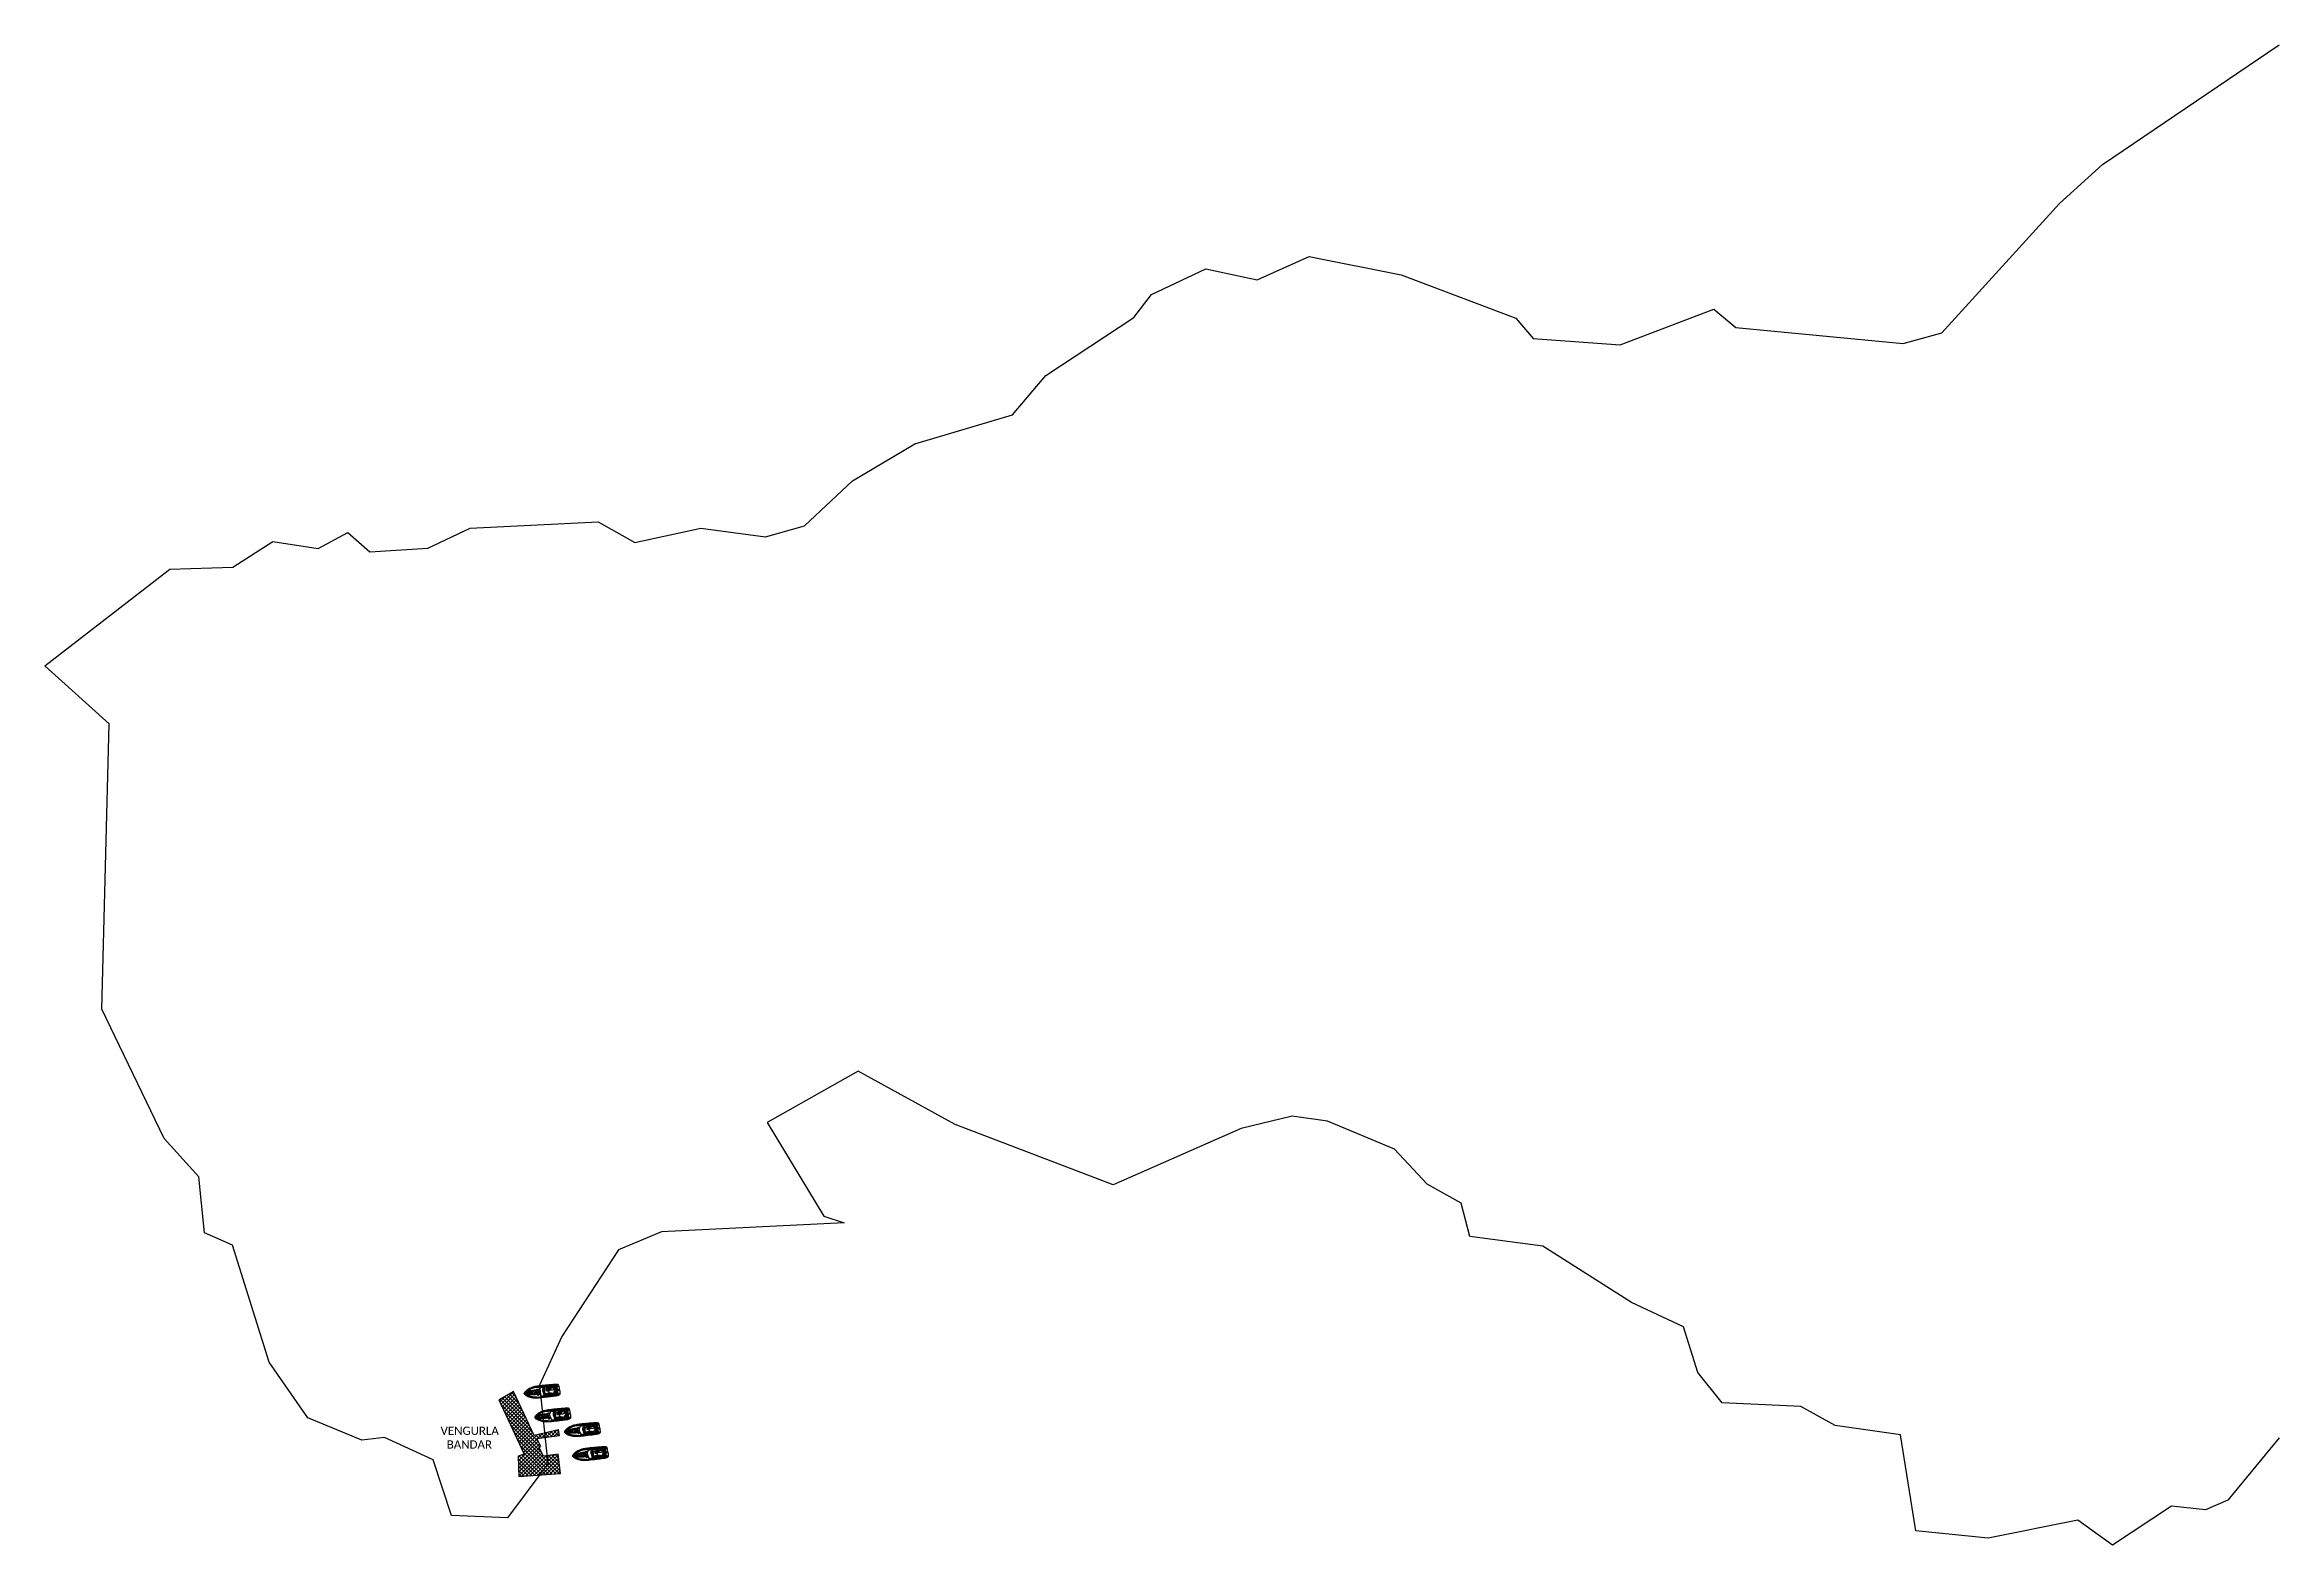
# Model space of a CAD drawing. Header units: metres. Extents: x 351288 to 357899, y 1752801 to 1757437.
# Drawn here: x 351288 to 353989, y 1753119 to 1754933 of the extents above; entities that cross this region are included whole.
import ezdxf

# ---------------------------------------------------------------- set-up
doc = ezdxf.new("R2010")
doc.units = ezdxf.units.M
for name, color, linetype in [('PORT', 5, 'Continuous'), ('PORT TEXT', 7, 'Continuous'), ('village', 3, 'Continuous')]:
    doc.layers.add(name, color=color, linetype=linetype)
doc.styles.get("Standard").update_dxf_attribs({"font": 'calibri.ttf'})

msp = doc.modelspace()

# ---------------------------------------------------------------- texts
at = {"layer": 'PORT TEXT'}
for s, p in [('VENGURLA', (351766.6, 1753252.5)), ('BANDAR', (351774.1, 1753235.9))]:
    msp.add_text(s, height=10, dxfattribs=at).set_placement(p)

# ---------------------------------------------------------------- linework, layer by layer
at = {"color": 32, "true_color": 0xcd6928}
for p, q in [((351877.9, 1753303.5), (351877.7, 1753305.2)), ((351877.9, 1753303.5), (351878.1, 1753301.8)), ((351879.7, 1753303.7), (351879.5, 1753305.5)), ((351879.7, 1753303.7), (351879.9, 1753301.9)), ((351881.4, 1753303.9), (351881.2, 1753305.7)), ((351881.4, 1753303.9), (351881.6, 1753302.1)), ((351892, 1753308.5), (351892.3, 1753310.4)), ((351892.1, 1753305.5), (351892.8, 1753305.6)), ((351892.5, 1753308.7), (351892.3, 1753310.4)), ((351892.3, 1753307.9), (351892.5, 1753308.6)), ((351892.8, 1753305.6), (351892.3, 1753307)), ((351892.3, 1753302.5), (351892.6, 1753299.7)), ((351892.4, 1753307.9), (351892.6, 1753308.5)), ((351892.4, 1753307.7), (351892.6, 1753307.2)), ((351892.4, 1753307.7), (351892.7, 1753307.3)), ((351892.6, 1753307.3), (351892.5, 1753308.4)), ((351892.6, 1753302.5), (351892.9, 1753299.8)), ((351892.8, 1753305.6), (351892.7, 1753307)), ((351896.3, 1753308.1), (351894.7, 1753308)), ((351895.4, 1753300.5), (351895.1, 1753302.3)), ((351896.9, 1753300.9), (351896.2, 1753302.7)), ((351897.1, 1753306.3), (351896.6, 1753310.8)), ((351899.3, 1753307.7), (351897.4, 1753308.5)), ((351899.9, 1753308.6), (351898.6, 1753310.4)), ((351901.2, 1753309.2), (351901, 1753311.1)), ((351902.8, 1753309.1), (351903.6, 1753311)), ((351902.9, 1753301.1), (351902.8, 1753302.9)), ((351903.6, 1753308.4), (351905.3, 1753309.5)), ((351905.4, 1753302.8), (351904, 1753303.8)), ((351905, 1753307.2), (351905.1, 1753306.4)), ((351905.2, 1753305.3), (351905.1, 1753306.4)), ((351905.3, 1753307.3), (351905.4, 1753306.5)), ((351905.5, 1753305.4), (351905.4, 1753306.5)), ((351907.8, 1753311.3), (351907.9, 1753311.4)), ((351908.8, 1753302.2), (351908.9, 1753302.2)), ((351890.9, 1753274.7), (351890.7, 1753276.4)), ((351890.9, 1753274.7), (351891, 1753273)), ((351892.6, 1753274.9), (351892.4, 1753276.7)), ((351892.6, 1753274.9), (351892.8, 1753273.1)), ((351894.3, 1753275.1), (351894.1, 1753276.9)), ((351894.3, 1753275.1), (351894.5, 1753273.3)), ((351905, 1753279.8), (351905.3, 1753281.6)), ((351905.1, 1753276.8), (351905.8, 1753276.8)), ((351905.8, 1753276.8), (351905.2, 1753278.2)), ((351905.4, 1753279.9), (351905.3, 1753281.6)), ((351905.3, 1753279.2), (351905.4, 1753279.8)), ((351905.3, 1753278.9), (351905.6, 1753278.4)), ((351905.3, 1753273.7), (351905.6, 1753271)), ((351905.4, 1753279.2), (351905.5, 1753279.7)), ((351905.4, 1753279), (351905.6, 1753278.5)), ((351905.6, 1753278.6), (351905.5, 1753279.6)), ((351905.8, 1753276.8), (351905.6, 1753278.3)), ((351905.6, 1753273.8), (351905.9, 1753271)), ((351909.2, 1753279.4), (351907.6, 1753279.2)), ((351908.4, 1753271.7), (351908, 1753273.5)), ((351909.9, 1753272.2), (351909.2, 1753273.9)), ((351910.1, 1753277.5), (351909.6, 1753282.1)), ((351912.2, 1753278.9), (351910.4, 1753279.8)), ((351912.8, 1753279.8), (351911.5, 1753281.6)), ((351914.1, 1753280.4), (351913.9, 1753282.3)), ((351915.7, 1753280.3), (351916.5, 1753282.2)), ((351915.8, 1753272.4), (351915.7, 1753274.1)), ((351916.5, 1753279.6), (351918.2, 1753280.7)), ((351918.3, 1753274.1), (351916.9, 1753275)), ((351917.9, 1753278.5), (351918, 1753277.7)), ((351918.2, 1753276.5), (351918, 1753277.7)), ((351918.3, 1753278.5), (351918.4, 1753277.7)), ((351918.5, 1753276.6), (351918.4, 1753277.7)), ((351920.8, 1753282.6), (351920.8, 1753282.6)), ((351921.8, 1753273.4), (351921.8, 1753273.4)), ((351926.6, 1753257.1), (351926.4, 1753258.8)), ((351926.6, 1753257.1), (351926.7, 1753255.4)), ((351928.3, 1753257.3), (351928.1, 1753259.1)), ((351928.3, 1753257.3), (351928.5, 1753255.5)), ((351930, 1753257.5), (351929.8, 1753259.3)), ((351930, 1753257.5), (351930.2, 1753255.7)), ((351940.7, 1753262.2), (351941, 1753264)), ((351940.8, 1753259.1), (351941.5, 1753259.2)), ((351941.5, 1753259.2), (351940.9, 1753260.6)), ((351941.1, 1753262.3), (351941, 1753264)), ((351941, 1753261.6), (351941.1, 1753262.2)), ((351941, 1753261.3), (351941.3, 1753260.8)), ((351941, 1753256.1), (351941.3, 1753253.3)), ((351941.1, 1753261.5), (351941.2, 1753262.1)), ((351941.1, 1753261.4), (351941.3, 1753260.9)), ((351941.3, 1753261), (351941.2, 1753262)), ((351941.5, 1753259.2), (351941.3, 1753260.6)), ((351941.3, 1753256.1), (351941.6, 1753253.4)), ((351945, 1753261.7), (351943.3, 1753261.6)), ((351944.1, 1753254.1), (351943.7, 1753255.9)), ((351945.6, 1753254.5), (351944.9, 1753256.3)), ((351945.8, 1753259.9), (351945.3, 1753264.5)), ((351947.9, 1753261.3), (351946.1, 1753262.1)), ((351948.5, 1753262.2), (351947.2, 1753264)), ((351949.8, 1753262.8), (351949.6, 1753264.7)), ((351951.4, 1753262.7), (351952.2, 1753264.6)), ((351951.5, 1753254.7), (351951.4, 1753256.5)), ((351952.2, 1753262), (351953.9, 1753263.1)), ((351954, 1753256.5), (351952.6, 1753257.4)), ((351953.6, 1753260.9), (351953.7, 1753260)), ((351953.9, 1753258.9), (351953.7, 1753260)), ((351954, 1753260.9), (351954.1, 1753260.1)), ((351954.2, 1753259), (351954.1, 1753260.1)), ((351956.5, 1753264.9), (351956.5, 1753265)), ((351957.5, 1753255.8), (351957.5, 1753255.8)), ((351936.4, 1753228.1), (351936.2, 1753229.8)), ((351936.4, 1753228.1), (351936.6, 1753226.4)), ((351938.1, 1753228.3), (351937.9, 1753230.1)), ((351938.1, 1753228.3), (351938.3, 1753226.5)), ((351939.9, 1753228.5), (351939.7, 1753230.3)), ((351939.9, 1753228.5), (351940.1, 1753226.7)), ((351950.5, 1753233.2), (351950.8, 1753235)), ((351950.6, 1753230.2), (351951.3, 1753230.2)), ((351951.3, 1753230.2), (351950.7, 1753231.6)), ((351951, 1753233.3), (351950.8, 1753235)), ((351950.8, 1753232.6), (351950.9, 1753233.2)), ((351950.8, 1753232.3), (351951.1, 1753231.8)), ((351950.8, 1753227.1), (351951.1, 1753224.4)), ((351950.9, 1753232.5), (351951, 1753233.1)), ((351950.9, 1753232.4), (351951.1, 1753231.9)), ((351951.1, 1753232), (351951, 1753233)), ((351951.3, 1753230.2), (351951.1, 1753231.6)), ((351951.1, 1753227.1), (351951.4, 1753224.4)), ((351954.8, 1753232.8), (351953.2, 1753232.6)), ((351953.9, 1753225.1), (351953.5, 1753226.9)), ((351955.4, 1753225.5), (351954.7, 1753227.3)), ((351955.6, 1753230.9), (351955.1, 1753235.5)), ((351957.7, 1753232.3), (351955.9, 1753233.2)), ((351958.3, 1753233.2), (351957, 1753235)), ((351959.6, 1753233.8), (351959.4, 1753235.7)), ((351961.2, 1753233.7), (351962, 1753235.6)), ((351961.4, 1753225.8), (351961.3, 1753227.5)), ((351962, 1753233), (351963.7, 1753234.1)), ((351963.8, 1753227.5), (351962.4, 1753228.4)), ((351963.5, 1753231.9), (351963.6, 1753231)), ((351963.7, 1753229.9), (351963.6, 1753231)), ((351963.8, 1753231.9), (351963.9, 1753231.1)), ((351964, 1753230), (351963.9, 1753231.1)), ((351966.3, 1753236), (351966.3, 1753236)), ((351967.3, 1753226.8), (351967.3, 1753226.8))]:
    msp.add_line(p, q, dxfattribs=at)
for points in [[(351910.4, 1753307, 0.01736), (351909.9, 1753311, 0.12634), (351909.1, 1753312.8, 0.172899), (351906.6, 1753313.5, 0.013884), (351904.4, 1753313.4, 0.008973), (351901.2, 1753313.2, 0.01509), (351897.7, 1753312.9, -0.002245), (351892.2, 1753312.3, 0.003342), (351886.1, 1753311.7, 0.016984), (351882, 1753311.1, 0.024546), (351879, 1753310.5, 0.067942), (351875.2, 1753309.1, 0.033948), (351872.8, 1753307.8, 0.022001), (351870.7, 1753306.4, 0.042872), (351868.9, 1753304.6, 0.059514), (351868.1, 1753303.5, 0.046364), (351867.8, 1753302.8, 0.104882), (351867.7, 1753302.4, 0.104882)], [(351910.4, 1753307, -0.01736), (351910.7, 1753303, -0.12634), (351910.4, 1753301, -0.172899), (351908, 1753299.8, -0.013884), (351905.9, 1753299.5, -0.008973), (351902.8, 1753299, -0.01509), (351899.2, 1753298.5, 0.002245), (351893.7, 1753297.9, -0.003342), (351887.6, 1753297.2, -0.016984), (351883.5, 1753296.9, -0.024546), (351880.4, 1753296.9, -0.067942), (351876.5, 1753297.4, -0.033948), (351873.9, 1753298.2, -0.022001), (351871.5, 1753299.1, -0.042872), (351869.4, 1753300.4, -0.059514), (351868.3, 1753301.4, -0.046364), (351867.9, 1753302, -0.104882), (351867.7, 1753302.4, -0.104882)], [(351901.1, 1753312.7, -0.006425), (351897.7, 1753312.4, -0.002217), (351892.2, 1753311.8, 0.003368), (351886.1, 1753311.2, 0.024633), (351882.2, 1753310.7, 0.015037), (351879.7, 1753310.1, 0.025439), (351878.3, 1753309.7, 0.013843), (351875.5, 1753308.7, 0.040266), (351873.1, 1753307.4, 0.016729), (351871, 1753305.8, 0.029739), (351869.1, 1753303.9, -0.01525), (351868.3, 1753302.9, 0.132389), (351868.2, 1753302.7, 0.028442), (351868.2, 1753302.6, 0.028442)], [(351901.1, 1753312.7, -0.006424), (351897.7, 1753312.3, -0.002217), (351892.2, 1753311.8, 0.003368), (351886.1, 1753311.2, 0.024633), (351882.2, 1753310.7, 0.015038), (351879.7, 1753310.1, 0.025461), (351878.3, 1753309.7, 0.013839), (351875.5, 1753308.7, 0.040238), (351873.1, 1753307.4, 0.016715), (351871, 1753305.8, 0.029693), (351869.1, 1753303.9, -0.015234), (351868.4, 1753302.9, 0.134036), (351868.3, 1753302.7, 0.024879), (351868.3, 1753302.6, 0.024879)], [(351902.5, 1753299.4, 0.006425), (351899.2, 1753299, 0.002217), (351893.7, 1753298.4, -0.003368), (351887.5, 1753297.7, -0.024633), (351883.7, 1753297.3, -0.015037), (351881.1, 1753297.4, -0.025439), (351879.7, 1753297.5, -0.013843), (351876.7, 1753297.8, -0.040266), (351874, 1753298.6, -0.016729), (351871.6, 1753299.7, -0.029739), (351869.4, 1753301.2, 0.01525), (351868.4, 1753302, -0.132389), (351868.3, 1753302.2, -0.028442), (351868.3, 1753302.3, -0.028442)], [(351902.5, 1753299.5, 0.006424), (351899.2, 1753299.1, 0.002217), (351893.7, 1753298.4, -0.003368), (351887.5, 1753297.7, -0.024633), (351883.7, 1753297.4, -0.015038), (351881.1, 1753297.4, -0.025461), (351879.7, 1753297.5, -0.013839), (351876.7, 1753297.9, -0.040238), (351874, 1753298.7, -0.016715), (351871.6, 1753299.7, -0.029693), (351869.4, 1753301.2, 0.015234), (351868.5, 1753302, -0.134036), (351868.3, 1753302.2, -0.024879), (351868.3, 1753302.3, -0.024879)], [(351882.1, 1753310.1, 0.031596), (351879.8, 1753309.6, 0.004928), (351878.4, 1753309.2, 0.02844), (351875.9, 1753308.2, 0.042875), (351873.6, 1753306.9, 0.035347), (351871.5, 1753305.3, 0.024093), (351869.7, 1753303.7, 0.079837), (351868.8, 1753302.7)], [(351883.4, 1753297.9, -0.031596), (351881.1, 1753297.9, -0.004928), (351879.6, 1753298, -0.02844), (351877, 1753298.5, -0.042875), (351874.5, 1753299.2, -0.035347), (351872, 1753300.3, -0.024093), (351869.9, 1753301.5, -0.079837), (351868.8, 1753302.3)], [(351882.1, 1753310, 0.031592), (351879.9, 1753309.6, 0.004926), (351878.4, 1753309.1, 0.028436), (351876, 1753308.2, 0.042895), (351873.7, 1753306.8, 0.035363), (351871.5, 1753305.3, 0.024111), (351869.7, 1753303.6, 0.077658), (351868.9, 1753302.7, 0.077658)], [(351882.1, 1753310, 0.031588), (351879.9, 1753309.5, 0.004924), (351878.4, 1753309.1, 0.028433), (351876, 1753308.1, 0.042917), (351873.7, 1753306.8, 0.035379), (351871.5, 1753305.3, 0.02413), (351869.7, 1753303.6, 0.075408), (351868.9, 1753302.7, 0.075408)], [(351883.4, 1753298, -0.031592), (351881.1, 1753298, -0.004926), (351879.6, 1753298.1, -0.028436), (351877, 1753298.5, -0.042895), (351874.5, 1753299.3, -0.035363), (351872, 1753300.3, -0.024111), (351869.9, 1753301.6, -0.077658), (351868.9, 1753302.3, -0.077658)], [(351883.4, 1753298, -0.031588), (351881.1, 1753298, -0.004924), (351879.6, 1753298.1, -0.028433), (351877, 1753298.5, -0.042917), (351874.5, 1753299.3, -0.035379), (351872.1, 1753300.4, -0.02413), (351869.9, 1753301.6, -0.075408), (351869, 1753302.3, -0.075408)], [(351882.1, 1753309.9, 0.031581), (351879.9, 1753309.4, 0.00492), (351878.4, 1753309, 0.028426), (351876, 1753308, 0.042959), (351873.7, 1753306.7, 0.035411), (351871.6, 1753305.2, 0.028829), (351870.1, 1753303.8, 0.092336), (351869.4, 1753302.7, 0.080328)], [(351883.4, 1753298.1, -0.031581), (351881.1, 1753298.1, -0.00492), (351879.6, 1753298.2, -0.028426), (351877, 1753298.6, -0.042959), (351874.5, 1753299.4, -0.035411), (351872.1, 1753300.5, -0.028829), (351870.3, 1753301.5, -0.092336), (351869.4, 1753302.4, -0.080328)], [(351871.8, 1753304.5), (351871.8, 1753304.1, -0.382221), (351871.6, 1753303.7), (351870.2, 1753303.2, -0.786544), (351870, 1753303.4), (351871.1, 1753304.7, -0.616464), (351871.8, 1753304.5, -3.844907)], [(351872.1, 1753301.2), (351872.1, 1753301.6, 0.382221), (351871.8, 1753301.9), (351870.3, 1753302.1, 0.786544), (351870.2, 1753301.8), (351871.5, 1753300.8, 0.616464), (351872.1, 1753301.2, 3.844907)], [(351882.1, 1753310.1), (351883.5, 1753310.3), (351885.2, 1753310.5), (351887.9, 1753310.8), (351891.7, 1753311.2), (351897.7, 1753311.8, 0.002601), (351901, 1753312.1, -0.004411), (351903.8, 1753312.3, -0.013009), (351905.7, 1753312.4, -0.113396), (351906.7, 1753312.1, -0.146005), (351907.2, 1753311.7, -1.595219)], [(351882.1, 1753310), (351883.5, 1753310.3), (351885.2, 1753310.5), (351887.9, 1753310.7), (351891.7, 1753311.2), (351897.7, 1753311.7, 0.002601), (351901, 1753312, -0.004411), (351903.8, 1753312.3, -0.013003), (351905.7, 1753312.3, -0.113337), (351906.7, 1753312.1, -0.144821), (351907.2, 1753311.7, -0.138987)], [(351882.1, 1753310), (351883.5, 1753310.2), (351885.2, 1753310.4), (351887.9, 1753310.7), (351891.7, 1753311.1), (351897.7, 1753311.7, 0.002601), (351901, 1753312, -0.00441), (351903.8, 1753312.2, -0.012997), (351905.7, 1753312.3, -0.113276), (351906.7, 1753312, -0.142458), (351907.1, 1753311.6, -0.142458)], [(351882.1, 1753309.9), (351883.5, 1753310.1), (351885.2, 1753310.3), (351887.9, 1753310.6), (351891.7, 1753311), (351897.7, 1753311.6, 0.002601), (351901, 1753311.9, -0.00441), (351903.8, 1753312.1, -0.002867), (351904.2, 1753312.1, -0.002867)], [(351885.2, 1753306.6), (351883, 1753306.4, -0.483063), (351883.9, 1753307.9, -0.50024), (351885.2, 1753306.6, -0.418424)], [(351883.4, 1753297.9), (351884.8, 1753298), (351886.5, 1753298.2), (351889.2, 1753298.5), (351893, 1753298.9), (351899, 1753299.6, -0.002601), (351902.3, 1753300, 0.004411), (351905, 1753300.4, 0.013009), (351906.9, 1753300.7, 0.113396), (351907.9, 1753301.2, 0.146005), (351908.3, 1753301.7, 1.595219)], [(351883.4, 1753298), (351884.8, 1753298.1), (351886.5, 1753298.2), (351889.2, 1753298.5), (351893, 1753298.9), (351899, 1753299.6, -0.002601), (351902.3, 1753300.1, 0.004411), (351905, 1753300.4, 0.013003), (351906.9, 1753300.8, 0.113337), (351907.9, 1753301.2, 0.144821), (351908.2, 1753301.7, 0.138987)], [(351883.4, 1753298), (351884.8, 1753298.1), (351886.5, 1753298.3), (351889.2, 1753298.6), (351893, 1753299), (351899, 1753299.7, -0.002601), (351902.3, 1753300.1, 0.00441), (351905, 1753300.5, 0.012997), (351906.9, 1753300.8, 0.113276), (351907.9, 1753301.3, 0.142458), (351908.2, 1753301.7, 0.142458)], [(351883.4, 1753298.1), (351884.8, 1753298.2), (351886.5, 1753298.4), (351889.2, 1753298.7), (351893, 1753299.1), (351899, 1753299.8, -0.002601), (351902.2, 1753300.2, 0.00441), (351905, 1753300.6, 0.002867), (351905.4, 1753300.6, 0.002867)], [(351885.7, 1753302), (351883.5, 1753301.7, 0.483063), (351884.7, 1753300.5, 0.50024), (351885.7, 1753302, 0.418424)], [(351885.7, 1753304.3, -0.096403), (351886.1, 1753307.4, -0.040538), (351887.1, 1753309.8, -1.92312)], [(351885.7, 1753304.3, 0.096403), (351886.8, 1753301.4, 0.040538), (351888.2, 1753299.3, 1.92312)], [(351906, 1753307.4), (351905.9, 1753308.4, 0.202722), (351904.2, 1753311.3, 0.178768), (351902.7, 1753311.7, -0.010028), (351899.6, 1753311.5, 0.005356), (351894.6, 1753311, 0.016605), (351890.5, 1753310.5, -0.018921), (351886.3, 1753310, 0.925873), (351886.3, 1753309.8, 0.041202), (351887, 1753309.8, 0.024461), (351889.5, 1753310.1, -0.012888), (351894.1, 1753310.5, 0.019359), (351896.9, 1753310.9, -0.002375), (351900, 1753311.3, 0.006386), (351902, 1753311.5, 0.013656), (351902.8, 1753311.6, 0.862706), (351902.8, 1753311.7, -0.648089)], [(351902.8, 1753311.7, 0.016488), (351902.7, 1753311.7, -0.010023), (351899.6, 1753311.4, 0.005356), (351894.6, 1753310.9, 0.016607), (351890.5, 1753310.4, -0.018921), (351886.3, 1753309.9, -0.01143), (351886.3, 1753309.9, 0.913283), (351886.3, 1753309.8, 0.041174), (351887, 1753309.8, 0.024478), (351889.5, 1753310.1, -0.012889), (351894.1, 1753310.6, 0.019362), (351896.9, 1753310.9, -0.002377), (351900, 1753311.3, 0.006391), (351902, 1753311.5, 0.013664), (351902.8, 1753311.6, -0.000701), (351902.8, 1753311.6, 0.819976), (351902.8, 1753311.7, 0.819976)], [(351906.2, 1753305.6), (351906.3, 1753304.7, -0.202722), (351905.3, 1753301.5, -0.178768), (351903.9, 1753300.7, 0.010028), (351900.8, 1753300.3, -0.005356), (351895.8, 1753299.7, -0.016605), (351891.7, 1753299.4, 0.018921), (351887.5, 1753298.9, -0.925873), (351887.4, 1753299.1, -0.041202), (351888.2, 1753299.3, -0.024461), (351890.6, 1753299.5, 0.012888), (351895.3, 1753300.1, -0.019359), (351898, 1753300.3, 0.002375), (351901.2, 1753300.6, -0.006386), (351903.2, 1753300.8, -0.013656), (351904, 1753300.9, -0.862706), (351904, 1753300.7, 0.648089)], [(351904, 1753300.8, -0.016488), (351903.9, 1753300.8, 0.010023), (351900.8, 1753300.4, -0.005356), (351895.8, 1753299.8, -0.016607), (351891.7, 1753299.4, 0.018921), (351887.5, 1753299, 0.01143), (351887.5, 1753299, -0.913283), (351887.5, 1753299.1, -0.041174), (351888.2, 1753299.2, -0.024478), (351890.6, 1753299.5, 0.012889), (351895.3, 1753300, -0.019362), (351898, 1753300.3, 0.002377), (351901.2, 1753300.5, -0.006391), (351903.2, 1753300.8, -0.013664), (351904, 1753300.8, 0.000701), (351904, 1753300.8, -0.819976), (351904, 1753300.8, -0.819976)], [(351890.1, 1753304.8, -0.033687), (351890.2, 1753307.9, -0.051879), (351890.9, 1753310.2, -1.92312)], [(351890.1, 1753304.5), (351891.6, 1753304.7, 0.462925), (351892.1, 1753305.5), (351892, 1753306.7)], [(351890.1, 1753304.8, 0.033687), (351890.9, 1753301.8, 0.051879), (351892.1, 1753299.7, 1.92312)], [(351891.6, 1753304.7), (351892.2, 1753304.7, 0.545737), (351892.6, 1753305.6, 0.282905)], [(351892.2, 1753304.7), (351892.4, 1753304.8, 0.516839), (351892.8, 1753305.6, 0.282905)], [(351896.7, 1753305.7, -0.164009), (351895.3, 1753305.4, -0.407559), (351895.1, 1753305.9, 0.20466), (351894.8, 1753307.7, -0.28657), (351894.7, 1753308.2, 0.198759), (351894.7, 1753310.1, -0.45148), (351894.7, 1753310.6, -1.463971)], [(351897.2, 1753305.7, -0.291269), (351896.7, 1753305.7, -0.299867), (351896.6, 1753306.1, 0.273478), (351896.4, 1753307.9, -0.28657), (351896.3, 1753308.4, 0.198759), (351896.3, 1753310.3, -0.45148), (351896.3, 1753310.8, -1.463971)], [(351906, 1753307.4), (351905.6, 1753307.3), (351904.4, 1753307.2, -0.448043), (351903.8, 1753307.7, 0.025561), (351903.6, 1753308.3, 0.15676), (351903.2, 1753308.8, 0.144288), (351902.8, 1753309.1, 0.079427), (351901.8, 1753309.2, 0.054179), (351900.6, 1753309, 0.127294), (351899.9, 1753308.6, -0.025195), (351899.4, 1753308.1, 0.112656), (351899.3, 1753307.7, 0.061652), (351899.2, 1753307.1, -0.222278), (351899.1, 1753306.6, -0.049109), (351898.8, 1753306.3, -0.09997), (351898.3, 1753306, -0.045992), (351897.6, 1753305.8), (351897.2, 1753305.7)], [(351897.2, 1753305.7), (351897.4, 1753303.8, 0.158322), (351899.7, 1753303.3, -0.417676), (351900.3, 1753302.9), (351900.5, 1753300.5)], [(351898.5, 1753300.3), (351898.2, 1753302.4, -0.406088), (351899.2, 1753303.3)], [(351901.1, 1753312.7, 0.002942), (351903.5, 1753312.9, -0.002013), (351905.1, 1753313.1, -0.130442), (351906.2, 1753312.9, -0.261246), (351907.5, 1753311.7, -0.209197)], [(351901.1, 1753312.7, 0.002941), (351903.5, 1753312.9, -0.002014), (351905.1, 1753313, -0.130992), (351906.2, 1753312.9, -0.261832), (351907.4, 1753311.7, -0.261832)], [(351906.5, 1753309.5, 0.043334), (351906.1, 1753310.6, 0.18333), (351904.8, 1753312, 0.123985), (351903.4, 1753312.1, -0.015377), (351902.5, 1753312.1)], [(351902.5, 1753299.4, -0.002942), (351904.9, 1753299.7, 0.002013), (351906.5, 1753299.9, 0.130442), (351907.6, 1753300.3, 0.261246), (351908.5, 1753301.7, 0.209197)], [(351902.5, 1753299.5, -0.002941), (351904.9, 1753299.8, 0.002014), (351906.5, 1753300, 0.130992), (351907.6, 1753300.4, 0.261832), (351908.5, 1753301.7, 0.261832)], [(351907.2, 1753303.7, -0.043334), (351907, 1753302.5, -0.18333), (351906, 1753300.9, -0.123985), (351904.7, 1753300.5, 0.015377), (351903.7, 1753300.3)], [(351906.6, 1753309.5, 0.043195), (351906.2, 1753310.6, 0.183415), (351904.8, 1753312, 0.094511), (351903.8, 1753312.2)], [(351907.2, 1753303.7, -0.043195), (351907, 1753302.5, -0.183415), (351906, 1753300.9, -0.094511), (351905, 1753300.5)], [(351908.7, 1753311.6, 0.164393), (351908.5, 1753312.4, 0.188684), (351907.6, 1753313.2, 0.10758), (351905.3, 1753313.5)], [(351909.7, 1753302.1, -0.164393), (351909.7, 1753301.3, -0.188684), (351909, 1753300.3, -0.10758), (351906.8, 1753299.6)], [(351923.3, 1753278.2, 0.01736), (351922.8, 1753282.2, 0.12634), (351922, 1753284.1, 0.172899), (351919.5, 1753284.8, 0.013884), (351917.3, 1753284.6, 0.008973), (351914.2, 1753284.4, 0.01509), (351910.6, 1753284.1, -0.002245), (351905.1, 1753283.6, 0.003342), (351899, 1753282.9, 0.016984), (351895, 1753282.4, 0.024546), (351891.9, 1753281.7, 0.067942), (351888.2, 1753280.4, 0.033948), (351885.8, 1753279, 0.022001), (351883.7, 1753277.6, 0.042872), (351881.8, 1753275.9, 0.059514), (351881, 1753274.7, 0.046364), (351880.7, 1753274, 0.104882), (351880.6, 1753273.6, 0.104882)], [(351923.3, 1753278.2, -0.01736), (351923.7, 1753274.2, -0.12634), (351923.3, 1753272.2, -0.172899), (351921, 1753271, -0.013884), (351918.8, 1753270.7, -0.008973), (351915.7, 1753270.2, -0.01509), (351912.2, 1753269.7, 0.002245), (351906.7, 1753269.1, -0.003342), (351900.6, 1753268.4, -0.016984), (351896.5, 1753268.1, -0.024546), (351893.4, 1753268.1, -0.067942), (351889.4, 1753268.6, -0.033948), (351886.8, 1753269.4, -0.022001), (351884.4, 1753270.4, -0.042872), (351882.3, 1753271.6, -0.059514), (351881.2, 1753272.6, -0.046364), (351880.8, 1753273.2, -0.104882), (351880.6, 1753273.6, -0.104882)], [(351914, 1753283.9, -0.006425), (351910.7, 1753283.6, -0.002217), (351905.2, 1753283.1, 0.003368), (351899, 1753282.4, 0.024633), (351895.2, 1753282, 0.015037), (351892.6, 1753281.4, 0.025439), (351891.3, 1753281, 0.013843), (351888.4, 1753280, 0.040266), (351886, 1753278.6, 0.016729), (351883.9, 1753277.1, 0.029739), (351882, 1753275.1, -0.01525), (351881.3, 1753274.1, 0.132389), (351881.2, 1753273.9, 0.028442), (351881.2, 1753273.8, 0.028442)], [(351914, 1753283.9, -0.006424), (351910.7, 1753283.6, -0.002217), (351905.2, 1753283, 0.003368), (351899, 1753282.4, 0.024633), (351895.2, 1753281.9, 0.015038), (351892.7, 1753281.3, 0.025461), (351891.3, 1753280.9, 0.013839), (351888.5, 1753279.9, 0.040238), (351886, 1753278.6, 0.016715), (351883.9, 1753277, 0.029693), (351882.1, 1753275.1, -0.015234), (351881.3, 1753274.1, 0.134036), (351881.2, 1753273.9, 0.024879), (351881.2, 1753273.8, 0.024879)], [(351915.5, 1753270.6, 0.006425), (351912.1, 1753270.2, 0.002217), (351906.6, 1753269.6, -0.003368), (351900.5, 1753268.9, -0.024633), (351896.6, 1753268.6, -0.015037), (351894, 1753268.6, -0.025439), (351892.6, 1753268.7, -0.013843), (351889.6, 1753269.1, -0.040266), (351886.9, 1753269.8, -0.016729), (351884.6, 1753270.9, -0.029739), (351882.3, 1753272.4, 0.01525), (351881.4, 1753273.2, -0.132389), (351881.2, 1753273.4, -0.028442), (351881.2, 1753273.5, -0.028442)], [(351915.4, 1753270.7, 0.006424), (351912.1, 1753270.3, 0.002217), (351906.6, 1753269.7, -0.003368), (351900.5, 1753269, -0.024633), (351896.6, 1753268.6, -0.015038), (351894, 1753268.7, -0.025461), (351892.6, 1753268.7, -0.013839), (351889.6, 1753269.1, -0.040238), (351887, 1753269.9, -0.016715), (351884.6, 1753271, -0.029693), (351882.4, 1753272.4, 0.015234), (351881.4, 1753273.3, -0.134036), (351881.3, 1753273.4, -0.024879), (351881.3, 1753273.5, -0.024879)], [(351895, 1753281.3, 0.031596), (351892.8, 1753280.8, 0.004928), (351891.3, 1753280.4, 0.02844), (351888.9, 1753279.4, 0.042875), (351886.6, 1753278.1, 0.035347), (351884.4, 1753276.6, 0.024093), (351882.6, 1753274.9, 0.079837), (351881.8, 1753273.9)], [(351895, 1753281.3, 0.031592), (351892.8, 1753280.8, 0.004926), (351891.3, 1753280.3, 0.028436), (351888.9, 1753279.4, 0.042895), (351886.6, 1753278.1, 0.035363), (351884.4, 1753276.5, 0.024111), (351882.6, 1753274.9, 0.077658), (351881.8, 1753273.9, 0.077658)], [(351896.3, 1753269.2, -0.031596), (351894, 1753269.1, -0.004928), (351892.5, 1753269.3, -0.02844), (351889.9, 1753269.7, -0.042875), (351887.4, 1753270.5, -0.035347), (351885, 1753271.5, -0.024093), (351882.8, 1753272.8, -0.079837), (351881.8, 1753273.6)], [(351895, 1753281.2, 0.031588), (351892.8, 1753280.7, 0.004924), (351891.4, 1753280.3, 0.028433), (351888.9, 1753279.3, 0.042917), (351886.6, 1753278, 0.035379), (351884.5, 1753276.5, 0.02413), (351882.7, 1753274.8, 0.075408), (351881.9, 1753273.9, 0.075408)], [(351896.3, 1753269.2, -0.031592), (351894, 1753269.2, -0.004926), (351892.5, 1753269.3, -0.028436), (351889.9, 1753269.7, -0.042895), (351887.4, 1753270.5, -0.035363), (351885, 1753271.6, -0.024111), (351882.9, 1753272.8, -0.077658), (351881.9, 1753273.6, -0.077658)], [(351896.3, 1753269.3, -0.031588), (351894, 1753269.2, -0.004924), (351892.5, 1753269.4, -0.028433), (351890, 1753269.8, -0.042917), (351887.4, 1753270.6, -0.035379), (351885, 1753271.6, -0.02413), (351882.9, 1753272.8, -0.075408), (351881.9, 1753273.6, -0.075408)], [(351895, 1753281.1, 0.031581), (351892.8, 1753280.6, 0.00492), (351891.4, 1753280.2, 0.028426), (351889, 1753279.2, 0.042959), (351886.7, 1753278, 0.035411), (351884.5, 1753276.4, 0.028829), (351883, 1753275, 0.092336), (351882.3, 1753274, 0.080328)], [(351896.3, 1753269.4, -0.031581), (351894.1, 1753269.3, -0.00492), (351892.6, 1753269.5, -0.028426), (351890, 1753269.9, -0.042959), (351887.5, 1753270.7, -0.035411), (351885.1, 1753271.7, -0.028829), (351883.3, 1753272.7, -0.092336), (351882.4, 1753273.6, -0.080328)], [(351884.7, 1753275.7), (351884.8, 1753275.3, -0.382221), (351884.6, 1753274.9), (351883.1, 1753274.5, -0.786544), (351882.9, 1753274.7), (351884, 1753275.9, -0.616464), (351884.7, 1753275.7, -3.844907)], [(351885.1, 1753272.4), (351885, 1753272.8, 0.382221), (351884.8, 1753273.2), (351883.2, 1753273.3, 0.786544), (351883.1, 1753273.1), (351884.4, 1753272.1, 0.616464), (351885.1, 1753272.4, 3.844907)], [(351895, 1753281.3), (351896.4, 1753281.5), (351898.1, 1753281.8), (351900.9, 1753282), (351904.6, 1753282.4), (351910.6, 1753283, 0.002601), (351913.9, 1753283.3, -0.004411), (351916.7, 1753283.5, -0.013009), (351918.6, 1753283.6, -0.113396), (351919.7, 1753283.4, -0.146005), (351920.2, 1753282.9, -1.595219)], [(351895, 1753281.3), (351896.5, 1753281.5), (351898.1, 1753281.7), (351900.9, 1753282), (351904.6, 1753282.4), (351910.6, 1753283, 0.002601), (351913.9, 1753283.3, -0.004411), (351916.7, 1753283.5, -0.013003), (351918.6, 1753283.6, -0.113337), (351919.7, 1753283.3, -0.144821), (351920.1, 1753282.9, -0.138987)], [(351895, 1753281.2), (351896.5, 1753281.4), (351898.1, 1753281.7), (351900.9, 1753281.9), (351904.6, 1753282.3), (351910.6, 1753282.9, 0.002601), (351913.9, 1753283.2, -0.00441), (351916.7, 1753283.4, -0.012997), (351918.6, 1753283.5, -0.113276), (351919.6, 1753283.3, -0.142458), (351920.1, 1753282.9, -0.142458)], [(351895, 1753281.1), (351896.5, 1753281.3), (351898.1, 1753281.6), (351900.9, 1753281.8), (351904.6, 1753282.2), (351910.7, 1753282.8, 0.002601), (351913.9, 1753283.1, -0.00441), (351916.7, 1753283.3, -0.002867), (351917.1, 1753283.4, -0.002867)], [(351898.1, 1753277.9), (351896, 1753277.6, -0.483063), (351896.9, 1753279.1, -0.50024), (351898.1, 1753277.9, -0.418424)], [(351896.3, 1753269.2), (351897.8, 1753269.2), (351899.5, 1753269.4), (351902.2, 1753269.7), (351905.9, 1753270.1), (351912, 1753270.8, -0.002601), (351915.2, 1753271.3, 0.004411), (351918, 1753271.6, 0.013009), (351919.9, 1753271.9, 0.113396), (351920.9, 1753272.4, 0.146005), (351921.2, 1753273, 1.595219)], [(351896.3, 1753269.2), (351897.8, 1753269.3), (351899.5, 1753269.4), (351902.2, 1753269.8), (351905.9, 1753270.2), (351911.9, 1753270.9, -0.002601), (351915.2, 1753271.3, 0.004411), (351918, 1753271.7, 0.013003), (351919.9, 1753272, 0.113337), (351920.8, 1753272.5, 0.144821), (351921.2, 1753273, 0.138987)], [(351896.3, 1753269.3), (351897.8, 1753269.3), (351899.4, 1753269.5), (351902.2, 1753269.8), (351905.9, 1753270.2), (351911.9, 1753270.9, -0.002601), (351915.2, 1753271.4, 0.00441), (351918, 1753271.7, 0.012997), (351919.9, 1753272, 0.113276), (351920.8, 1753272.5, 0.142458), (351921.1, 1753273, 0.142458)], [(351898.6, 1753273.2), (351896.5, 1753273, 0.483063), (351897.7, 1753271.7, 0.50024), (351898.6, 1753273.2, 0.418424)], [(351898.6, 1753275.6, -0.096403), (351899.1, 1753278.6, -0.040538), (351900, 1753281, -1.92312)], [(351898.6, 1753275.6, 0.096403), (351899.7, 1753272.6, 0.040538), (351901.2, 1753270.5, 1.92312)], [(351918.9, 1753278.6), (351918.8, 1753279.6, 0.202722), (351917.2, 1753282.5, 0.178768), (351915.6, 1753283, -0.010028), (351912.6, 1753282.7, 0.005356), (351907.5, 1753282.2, 0.016605), (351903.5, 1753281.7, -0.018921), (351899.2, 1753281.2, 0.925873), (351899.2, 1753281, 0.041202), (351900, 1753281, 0.024461), (351902.4, 1753281.3, -0.012888), (351907.1, 1753281.8, 0.019359), (351909.8, 1753282.1, -0.002375), (351913, 1753282.5, 0.006386), (351915, 1753282.7, 0.013656), (351915.8, 1753282.8, 0.862706), (351915.8, 1753283, -0.648089)], [(351915.8, 1753282.9, 0.016488), (351915.6, 1753282.9, -0.010023), (351912.6, 1753282.7, 0.005356), (351907.5, 1753282.1, 0.016607), (351903.5, 1753281.6, -0.018921), (351899.2, 1753281.1, -0.01143), (351899.2, 1753281.1, 0.913283), (351899.2, 1753281.1, 0.041174), (351900, 1753281.1, 0.024478), (351902.4, 1753281.3, -0.012889), (351907.1, 1753281.8, 0.019362), (351909.8, 1753282.2, -0.002377), (351913, 1753282.6, 0.006391), (351915, 1753282.8, 0.013664), (351915.8, 1753282.9, -0.000701), (351915.8, 1753282.9, 0.819976), (351915.8, 1753282.9, 0.819976)], [(351919.1, 1753276.8), (351919.2, 1753275.9, -0.202722), (351918.2, 1753272.7, -0.178768), (351916.8, 1753271.9, 0.010028), (351913.8, 1753271.6, -0.005356), (351908.7, 1753271, -0.016605), (351904.7, 1753270.6, 0.018921), (351900.4, 1753270.2, -0.925873), (351900.4, 1753270.3, -0.041202), (351901.1, 1753270.5, -0.024461), (351903.5, 1753270.8, 0.012888), (351908.2, 1753271.3, -0.019359), (351911, 1753271.5, 0.002375), (351914.1, 1753271.8, -0.006386), (351916.1, 1753272.1, -0.013656), (351916.9, 1753272.1, -0.862706), (351917, 1753272, 0.648089)], [(351903, 1753276, -0.033687), (351903.2, 1753279.1, -0.051879), (351903.9, 1753281.5, -1.92312)], [(351903, 1753276, 0.033687), (351903.8, 1753273.1, 0.051879), (351905, 1753270.9, 1.92312)], [(351903.1, 1753275.8), (351904.5, 1753275.9, 0.462925), (351905.1, 1753276.8), (351904.9, 1753277.9)], [(351904.5, 1753275.9), (351905.1, 1753276, 0.545737), (351905.5, 1753276.8, 0.282905)], [(351905.1, 1753276), (351905.3, 1753276, 0.516839), (351905.8, 1753276.8, 0.282905)], [(351909.7, 1753277, -0.164009), (351908.3, 1753276.7, -0.407559), (351908, 1753277.1, 0.20466), (351907.7, 1753279, -0.28657), (351907.7, 1753279.4, 0.198759), (351907.6, 1753281.4, -0.45148), (351907.6, 1753281.8, -1.463971)], [(351910.2, 1753277, -0.291269), (351909.7, 1753277, -0.299867), (351909.6, 1753277.3, 0.273478), (351909.4, 1753279.1, -0.28657), (351909.3, 1753279.6, 0.198759), (351909.2, 1753281.5, -0.45148), (351909.2, 1753282, -1.463971)], [(351918.9, 1753278.6), (351918.5, 1753278.5), (351917.4, 1753278.4, -0.448043), (351916.7, 1753278.9, 0.025561), (351916.6, 1753279.5, 0.15676), (351916.1, 1753280.1, 0.144288), (351915.7, 1753280.3, 0.079427), (351914.7, 1753280.4, 0.054179), (351913.6, 1753280.3, 0.127294), (351912.8, 1753279.8, -0.025195), (351912.4, 1753279.4, 0.112656), (351912.2, 1753278.9, 0.061652), (351912.2, 1753278.3, -0.222278), (351912, 1753277.9, -0.049109), (351911.7, 1753277.5, -0.09997), (351911.3, 1753277.2, -0.045992), (351910.6, 1753277), (351910.2, 1753277)], [(351910.2, 1753277), (351910.4, 1753275, 0.158322), (351912.6, 1753274.5, -0.417676), (351913.2, 1753274.1), (351913.5, 1753271.8)], [(351911.4, 1753271.6), (351911.2, 1753273.7, -0.406088), (351912.1, 1753274.5)], [(351914, 1753283.9, 0.002942), (351916.5, 1753284.2, -0.002013), (351918, 1753284.3, -0.130442), (351919.2, 1753284.1, -0.261246), (351920.4, 1753283, -0.209197)], [(351914, 1753283.9, 0.002941), (351916.5, 1753284.1, -0.002014), (351918, 1753284.3, -0.130992), (351919.1, 1753284.1, -0.261832), (351920.4, 1753283, -0.261832)], [(351919.5, 1753280.8, 0.043334), (351919.1, 1753281.8, 0.18333), (351917.8, 1753283.2, 0.123985), (351916.4, 1753283.4, -0.015377), (351915.4, 1753283.3)], [(351915.4, 1753270.7, -0.002941), (351917.9, 1753271, 0.002014), (351919.4, 1753271.2, 0.130992), (351920.5, 1753271.6, 0.261832), (351921.4, 1753273, 0.261832)], [(351915.5, 1753270.6, -0.002942), (351917.9, 1753270.9, 0.002013), (351919.4, 1753271.1, 0.130442), (351920.5, 1753271.5, 0.261246), (351921.5, 1753273, 0.209197)], [(351919.5, 1753280.8, 0.043195), (351919.1, 1753281.9, 0.183415), (351917.8, 1753283.3, 0.094511), (351916.7, 1753283.4)], [(351920.1, 1753274.9, -0.043334), (351919.9, 1753273.8, -0.18333), (351919, 1753272.2, -0.123985), (351917.7, 1753271.7, 0.015377), (351916.7, 1753271.5)], [(351920.1, 1753274.9, -0.043195), (351920, 1753273.8, -0.183415), (351919, 1753272.1, -0.094511), (351918, 1753271.7)], [(351921.6, 1753282.9, 0.164393), (351921.5, 1753283.6, 0.188684), (351920.5, 1753284.4, 0.10758), (351918.3, 1753284.7)], [(351922.7, 1753273.3, -0.164393), (351922.7, 1753272.5, -0.188684), (351921.9, 1753271.6, -0.10758), (351919.8, 1753270.8)], [(351896.3, 1753269.4), (351897.8, 1753269.4), (351899.4, 1753269.6), (351902.2, 1753269.9), (351905.9, 1753270.3), (351911.9, 1753271, -0.002601), (351915.2, 1753271.4, 0.00441), (351918, 1753271.8, 0.002867), (351918.4, 1753271.9, 0.002867)], [(351917, 1753272, -0.016488), (351916.8, 1753272, 0.010023), (351913.8, 1753271.6, -0.005356), (351908.7, 1753271, -0.016607), (351904.7, 1753270.6, 0.018921), (351900.4, 1753270.2, 0.01143), (351900.4, 1753270.2, -0.913283), (351900.4, 1753270.3, -0.041174), (351901.1, 1753270.4, -0.024478), (351903.6, 1753270.7, 0.012889), (351908.2, 1753271.2, -0.019362), (351911, 1753271.5, 0.002377), (351914.1, 1753271.8, -0.006391), (351916.1, 1753272, -0.013664), (351917, 1753272.1, 0.000701), (351917, 1753272.1, -0.819976), (351917, 1753272, -0.819976)], [(351959, 1753260.6, 0.01736), (351958.5, 1753264.6, 0.12634), (351957.7, 1753266.5, 0.172899), (351955.2, 1753267.1, 0.013884), (351953, 1753267, 0.008973), (351949.9, 1753266.8, 0.01509), (351946.3, 1753266.5, -0.002245), (351940.8, 1753266, 0.003342), (351934.7, 1753265.3, 0.016984), (351930.7, 1753264.7, 0.024546), (351927.6, 1753264.1, 0.067942), (351923.9, 1753262.8, 0.033948), (351921.5, 1753261.4, 0.022001), (351919.4, 1753260, 0.042872), (351917.5, 1753258.3, 0.059514), (351916.7, 1753257.1, 0.046364), (351916.4, 1753256.4, 0.104882), (351916.3, 1753256, 0.104882)], [(351959, 1753260.6, -0.01736), (351959.4, 1753256.6, -0.12634), (351959, 1753254.6, -0.172899), (351956.7, 1753253.4, -0.013884), (351954.5, 1753253.1, -0.008973), (351951.4, 1753252.6, -0.01509), (351947.9, 1753252.1, 0.002245), (351942.4, 1753251.5, -0.003342), (351936.3, 1753250.8, -0.016984), (351932.2, 1753250.5, -0.024546), (351929.1, 1753250.5, -0.067942), (351925.1, 1753251, -0.033948), (351922.5, 1753251.8, -0.022001), (351920.1, 1753252.7, -0.042872), (351918, 1753254, -0.059514), (351916.9, 1753255, -0.046364), (351916.5, 1753255.6, -0.104882), (351916.3, 1753256, -0.104882)], [(351949.7, 1753266.3, -0.006425), (351946.4, 1753266, -0.002217), (351940.9, 1753265.5, 0.003368), (351934.7, 1753264.8, 0.024633), (351930.9, 1753264.3, 0.015037), (351928.3, 1753263.7, 0.025439), (351927, 1753263.3, 0.013843), (351924.1, 1753262.4, 0.040266), (351921.7, 1753261, 0.016729), (351919.6, 1753259.4, 0.029739), (351917.7, 1753257.5, -0.01525), (351917, 1753256.5, 0.132389), (351916.9, 1753256.3, 0.028442), (351916.9, 1753256.2, 0.028442)], [(351949.7, 1753266.3, -0.006424), (351946.4, 1753266, -0.002217), (351940.9, 1753265.4, 0.003368), (351934.7, 1753264.8, 0.024633), (351930.9, 1753264.3, 0.015038), (351928.4, 1753263.7, 0.025461), (351927, 1753263.3, 0.013839), (351924.2, 1753262.3, 0.040238), (351921.7, 1753261, 0.016715), (351919.6, 1753259.4, 0.029693), (351917.8, 1753257.5, -0.015234), (351917, 1753256.5, 0.134036), (351916.9, 1753256.3, 0.024879), (351916.9, 1753256.2, 0.024879)], [(351951.2, 1753253, 0.006425), (351947.8, 1753252.6, 0.002217), (351942.3, 1753252, -0.003368), (351936.2, 1753251.3, -0.024633), (351932.3, 1753250.9, -0.015037), (351929.7, 1753251, -0.025439), (351928.3, 1753251.1, -0.013843), (351925.3, 1753251.4, -0.040266), (351922.6, 1753252.2, -0.016729), (351920.3, 1753253.3, -0.029739), (351918, 1753254.8, 0.01525), (351917.1, 1753255.6, -0.132389), (351916.9, 1753255.8, -0.028442), (351916.9, 1753255.9, -0.028442)], [(351951.1, 1753253.1, 0.006424), (351947.8, 1753252.7, 0.002217), (351942.3, 1753252, -0.003368), (351936.2, 1753251.3, -0.024633), (351932.3, 1753251, -0.015038), (351929.7, 1753251, -0.025461), (351928.3, 1753251.1, -0.013839), (351925.3, 1753251.5, -0.040238), (351922.7, 1753252.3, -0.016715), (351920.3, 1753253.4, -0.029693), (351918.1, 1753254.8, 0.015234), (351917.1, 1753255.7, -0.134036), (351917, 1753255.8, -0.024879), (351917, 1753255.9, -0.024879)], [(351930.7, 1753263.7, 0.031596), (351928.5, 1753263.2, 0.004928), (351927, 1753262.8, 0.02844), (351924.6, 1753261.8, 0.042875), (351922.3, 1753260.5, 0.035347), (351920.1, 1753259, 0.024093), (351918.3, 1753257.3, 0.079837), (351917.5, 1753256.3)], [(351930.7, 1753263.6, 0.031592), (351928.5, 1753263.2, 0.004926), (351927, 1753262.7, 0.028436), (351924.6, 1753261.8, 0.042895), (351922.3, 1753260.5, 0.035363), (351920.1, 1753258.9, 0.024111), (351918.3, 1753257.3, 0.077658), (351917.5, 1753256.3, 0.077658)], [(351932, 1753251.5, -0.031596), (351929.7, 1753251.5, -0.004928), (351928.2, 1753251.6, -0.02844), (351925.6, 1753252.1, -0.042875), (351923.1, 1753252.8, -0.035347), (351920.7, 1753253.9, -0.024093), (351918.5, 1753255.1, -0.079837), (351917.5, 1753255.9)], [(351930.7, 1753263.6, 0.031588), (351928.5, 1753263.1, 0.004924), (351927.1, 1753262.7, 0.028433), (351924.6, 1753261.7, 0.042917), (351922.3, 1753260.4, 0.035379), (351920.2, 1753258.9, 0.02413), (351918.4, 1753257.2, 0.075408), (351917.6, 1753256.3, 0.075408)], [(351932, 1753251.6, -0.031588), (351929.7, 1753251.6, -0.004924), (351928.2, 1753251.7, -0.028433), (351925.7, 1753252.2, -0.042917), (351923.1, 1753252.9, -0.035379), (351920.7, 1753254, -0.02413), (351918.6, 1753255.2, -0.075408), (351917.6, 1753256, -0.075408)], [(351932, 1753251.6, -0.031592), (351929.7, 1753251.6, -0.004926), (351928.2, 1753251.7, -0.028436), (351925.6, 1753252.1, -0.042895), (351923.1, 1753252.9, -0.035363), (351920.7, 1753253.9, -0.024111), (351918.6, 1753255.2, -0.077658), (351917.6, 1753255.9, -0.077658)], [(351930.7, 1753263.5, 0.031581), (351928.5, 1753263, 0.00492), (351927.1, 1753262.6, 0.028426), (351924.7, 1753261.6, 0.042959), (351922.4, 1753260.3, 0.035411), (351920.2, 1753258.8, 0.028829), (351918.7, 1753257.4, 0.092336), (351918, 1753256.3, 0.080328)], [(351932, 1753251.7, -0.031581), (351929.8, 1753251.7, -0.00492), (351928.3, 1753251.8, -0.028426), (351925.7, 1753252.3, -0.042959), (351923.2, 1753253, -0.035411), (351920.8, 1753254.1, -0.028829), (351919, 1753255.1, -0.092336), (351918.1, 1753256, -0.080328)], [(351920.4, 1753258.1), (351920.5, 1753257.7, -0.382221), (351920.3, 1753257.3), (351918.8, 1753256.8, -0.786544), (351918.6, 1753257), (351919.7, 1753258.3, -0.616464), (351920.4, 1753258.1, -3.844907)], [(351920.8, 1753254.8), (351920.7, 1753255.2, 0.382221), (351920.5, 1753255.6), (351918.9, 1753255.7, 0.786544), (351918.8, 1753255.5), (351920.1, 1753254.5, 0.616464), (351920.8, 1753254.8, 3.844907)], [(351930.7, 1753263.7), (351932.1, 1753263.9), (351933.8, 1753264.1), (351936.6, 1753264.4), (351940.3, 1753264.8), (351946.3, 1753265.4, 0.002601), (351949.6, 1753265.7, -0.004411), (351952.4, 1753265.9, -0.013009), (351954.3, 1753266, -0.113396), (351955.4, 1753265.7, -0.146005), (351955.9, 1753265.3, -1.595219)], [(351930.7, 1753263.6), (351932.2, 1753263.9), (351933.8, 1753264.1), (351936.6, 1753264.4), (351940.3, 1753264.8), (351946.3, 1753265.4, 0.002601), (351949.6, 1753265.6, -0.004411), (351952.4, 1753265.9, -0.013003), (351954.3, 1753266, -0.113337), (351955.4, 1753265.7, -0.144821), (351955.8, 1753265.3, -0.138987)], [(351930.7, 1753263.6), (351932.2, 1753263.8), (351933.8, 1753264), (351936.6, 1753264.3), (351940.3, 1753264.7), (351946.3, 1753265.3, 0.002601), (351949.6, 1753265.6, -0.00441), (351952.4, 1753265.8, -0.012997), (351954.3, 1753265.9, -0.113276), (351955.3, 1753265.7, -0.142458), (351955.8, 1753265.3, -0.142458)], [(351930.7, 1753263.5), (351932.2, 1753263.7), (351933.8, 1753263.9), (351936.6, 1753264.2), (351940.3, 1753264.6), (351946.4, 1753265.2, 0.002601), (351949.6, 1753265.5, -0.00441), (351952.4, 1753265.7, -0.002867), (351952.8, 1753265.8, -0.002867)], [(351933.8, 1753260.3), (351931.7, 1753260, -0.483063), (351932.6, 1753261.5, -0.50024), (351933.8, 1753260.3, -0.418424)], [(351932, 1753251.5), (351933.5, 1753251.6), (351935.2, 1753251.8), (351937.9, 1753252.1), (351941.6, 1753252.5), (351947.7, 1753253.2, -0.002601), (351950.9, 1753253.6, 0.004411), (351953.7, 1753254, 0.013009), (351955.6, 1753254.3, 0.113396), (351956.6, 1753254.8, 0.146005), (351956.9, 1753255.4, 1.595219)], [(351932, 1753251.6), (351933.5, 1753251.7), (351935.2, 1753251.8), (351937.9, 1753252.1), (351941.6, 1753252.5), (351947.6, 1753253.3, -0.002601), (351950.9, 1753253.7, 0.004411), (351953.7, 1753254, 0.013003), (351955.6, 1753254.4, 0.113337), (351956.5, 1753254.8, 0.144821), (351956.9, 1753255.4, 0.138987)], [(351932, 1753251.6), (351933.5, 1753251.7), (351935.1, 1753251.9), (351937.9, 1753252.2), (351941.6, 1753252.6), (351947.6, 1753253.3, -0.002601), (351950.9, 1753253.7, 0.00441), (351953.7, 1753254.1, 0.012997), (351955.6, 1753254.4, 0.113276), (351956.5, 1753254.9, 0.142458), (351956.8, 1753255.4, 0.142458)], [(351932, 1753251.7), (351933.5, 1753251.8), (351935.1, 1753252), (351937.9, 1753252.3), (351941.6, 1753252.7), (351947.6, 1753253.4, -0.002601), (351950.9, 1753253.8, 0.00441), (351953.7, 1753254.2, 0.002867), (351954.1, 1753254.3, 0.002867)], [(351934.3, 1753255.6), (351932.2, 1753255.3, 0.483063), (351933.4, 1753254.1, 0.50024), (351934.3, 1753255.6, 0.418424)], [(351934.3, 1753257.9, -0.096403), (351934.8, 1753261, -0.040538), (351935.7, 1753263.4, -1.92312)], [(351934.3, 1753257.9, 0.096403), (351935.4, 1753255, 0.040538), (351936.9, 1753252.9, 1.92312)], [(351954.6, 1753261), (351954.5, 1753262, 0.202722), (351952.9, 1753264.9, 0.178768), (351951.3, 1753265.3, -0.010028), (351948.3, 1753265.1, 0.005356), (351943.2, 1753264.6, 0.016605), (351939.2, 1753264.1, -0.018921), (351934.9, 1753263.6, 0.925873), (351934.9, 1753263.4, 0.041202), (351935.7, 1753263.4, 0.024461), (351938.1, 1753263.7, -0.012888), (351942.8, 1753264.1, 0.019359), (351945.5, 1753264.5, -0.002375), (351948.7, 1753264.9, 0.006386), (351950.7, 1753265.1, 0.013656), (351951.5, 1753265.2, 0.862706), (351951.5, 1753265.4, -0.648089)], [(351951.5, 1753265.3, 0.016488), (351951.3, 1753265.3, -0.010023), (351948.3, 1753265, 0.005356), (351943.2, 1753264.5, 0.016607), (351939.2, 1753264, -0.018921), (351934.9, 1753263.5, -0.01143), (351934.9, 1753263.5, 0.913283), (351934.9, 1753263.4, 0.041174), (351935.7, 1753263.5, 0.024478), (351938.1, 1753263.7, -0.012889), (351942.8, 1753264.2, 0.019362), (351945.5, 1753264.5, -0.002377), (351948.7, 1753264.9, 0.006391), (351950.7, 1753265.2, 0.013664), (351951.5, 1753265.2, -0.000701), (351951.5, 1753265.2, 0.819976), (351951.5, 1753265.3, 0.819976)], [(351954.8, 1753259.2), (351954.9, 1753258.3, -0.202722), (351953.9, 1753255.1, -0.178768), (351952.5, 1753254.3, 0.010028), (351949.5, 1753253.9, -0.005356), (351944.4, 1753253.3, -0.016605), (351940.4, 1753253, 0.018921), (351936.1, 1753252.6, -0.925873), (351936.1, 1753252.7, -0.041202), (351936.8, 1753252.9, -0.024461), (351939.2, 1753253.1, 0.012888), (351943.9, 1753253.7, -0.019359), (351946.7, 1753253.9, 0.002375), (351949.8, 1753254.2, -0.006386), (351951.8, 1753254.4, -0.013656), (351952.6, 1753254.5, -0.862706), (351952.7, 1753254.4, 0.648089)], [(351952.7, 1753254.4, -0.016488), (351952.5, 1753254.4, 0.010023), (351949.5, 1753254, -0.005356), (351944.4, 1753253.4, -0.016607), (351940.4, 1753253, 0.018921), (351936.1, 1753252.6, 0.01143), (351936.1, 1753252.6, -0.913283), (351936.1, 1753252.7, -0.041174), (351936.8, 1753252.8, -0.024478), (351939.3, 1753253.1, 0.012889), (351943.9, 1753253.6, -0.019362), (351946.7, 1753253.9, 0.002377), (351949.8, 1753254.1, -0.006391), (351951.8, 1753254.4, -0.013664), (351952.7, 1753254.5, 0.000701), (351952.7, 1753254.5, -0.819976), (351952.7, 1753254.4, -0.819976)], [(351938.7, 1753258.4, -0.033687), (351938.9, 1753261.5, -0.051879), (351939.6, 1753263.8, -1.92312)], [(351938.7, 1753258.4, 0.033687), (351939.5, 1753255.4, 0.051879), (351940.7, 1753253.3, 1.92312)], [(351938.8, 1753258.1), (351940.2, 1753258.3, 0.462925), (351940.8, 1753259.1), (351940.6, 1753260.3)], [(351940.2, 1753258.3), (351940.8, 1753258.4, 0.545737), (351941.2, 1753259.2, 0.282905)], [(351940.8, 1753258.4), (351941, 1753258.4, 0.516839), (351941.5, 1753259.2, 0.282905)], [(351945.4, 1753259.3, -0.164009), (351944, 1753259.1, -0.407559), (351943.7, 1753259.5, 0.20466), (351943.4, 1753261.3, -0.28657), (351943.4, 1753261.8, 0.198759), (351943.3, 1753263.8, -0.45148), (351943.3, 1753264.2, -1.463971)], [(351945.9, 1753259.4, -0.291269), (351945.4, 1753259.4, -0.299867), (351945.3, 1753259.7, 0.273478), (351945.1, 1753261.5, -0.28657), (351945, 1753262, 0.198759), (351944.9, 1753263.9, -0.45148), (351944.9, 1753264.4, -1.463971)], [(351954.6, 1753261), (351954.2, 1753260.9), (351953.1, 1753260.8, -0.448043), (351952.4, 1753261.3, 0.025561), (351952.3, 1753261.9, 0.15676), (351951.8, 1753262.4, 0.144288), (351951.4, 1753262.7, 0.079427), (351950.4, 1753262.8, 0.054179), (351949.3, 1753262.7, 0.127294), (351948.5, 1753262.2, -0.025195), (351948.1, 1753261.8, 0.112656), (351947.9, 1753261.3, 0.061652), (351947.9, 1753260.7, -0.222278), (351947.7, 1753260.2, -0.049109), (351947.4, 1753259.9, -0.09997), (351947, 1753259.6, -0.045992), (351946.3, 1753259.4), (351945.9, 1753259.4)], [(351945.9, 1753259.4), (351946.1, 1753257.4, 0.158322), (351948.3, 1753256.9, -0.417676), (351948.9, 1753256.5), (351949.2, 1753254.1)], [(351947.1, 1753254), (351946.9, 1753256, -0.406088), (351947.8, 1753256.9)], [(351949.7, 1753266.3, 0.002942), (351952.2, 1753266.6, -0.002013), (351953.7, 1753266.7, -0.130442), (351954.9, 1753266.5, -0.261246), (351956.1, 1753265.4, -0.209197)], [(351949.7, 1753266.3, 0.002941), (351952.2, 1753266.5, -0.002014), (351953.7, 1753266.6, -0.130992), (351954.8, 1753266.5, -0.261832), (351956.1, 1753265.3, -0.261832)], [(351955.2, 1753263.1, 0.043334), (351954.8, 1753264.2, 0.18333), (351953.5, 1753265.6, 0.123985), (351952.1, 1753265.8, -0.015377), (351951.1, 1753265.7)], [(351951.1, 1753253.1, -0.002941), (351953.6, 1753253.4, 0.002014), (351955.1, 1753253.6, 0.130992), (351956.2, 1753254, 0.261832), (351957.1, 1753255.3, 0.261832)], [(351951.2, 1753253, -0.002942), (351953.6, 1753253.3, 0.002013), (351955.1, 1753253.5, 0.130442), (351956.2, 1753253.9, 0.261246), (351957.2, 1753255.3, 0.209197)], [(351955.2, 1753263.2, 0.043195), (351954.8, 1753264.3, 0.183415), (351953.5, 1753265.6, 0.094511), (351952.4, 1753265.8)], [(351955.8, 1753257.3, -0.043334), (351955.6, 1753256.2, -0.18333), (351954.7, 1753254.5, -0.123985), (351953.4, 1753254.1, 0.015377), (351952.4, 1753253.9)], [(351955.8, 1753257.3, -0.043195), (351955.7, 1753256.1, -0.183415), (351954.7, 1753254.5, -0.094511), (351953.7, 1753254.1)], [(351957.3, 1753265.3, 0.164393), (351957.2, 1753266, 0.188684), (351956.2, 1753266.8, 0.10758), (351954, 1753267.1)], [(351958.4, 1753255.7, -0.164393), (351958.4, 1753254.9, -0.188684), (351957.6, 1753253.9, -0.10758), (351955.5, 1753253.2)], [(351968.8, 1753231.6, 0.01736), (351968.3, 1753235.6, 0.12634), (351967.6, 1753237.5, 0.172899), (351965, 1753238.2, 0.013884), (351962.8, 1753238, 0.008973), (351959.7, 1753237.8, 0.01509), (351956.1, 1753237.5, -0.002245), (351950.6, 1753237, 0.003342), (351944.5, 1753236.3, 0.016984), (351940.5, 1753235.8, 0.024546), (351937.4, 1753235.1, 0.067942), (351933.7, 1753233.8, 0.033948), (351931.3, 1753232.4, 0.022001), (351929.2, 1753231, 0.042872), (351927.4, 1753229.3, 0.059514), (351926.5, 1753228.1, 0.046364), (351926.2, 1753227.4, 0.104882), (351926.2, 1753227, 0.104882)], [(351968.8, 1753231.6, -0.01736), (351969.2, 1753227.6, -0.12634), (351968.8, 1753225.6, -0.172899), (351966.5, 1753224.4, -0.013884), (351964.3, 1753224.1, -0.008973), (351961.2, 1753223.6, -0.01509), (351957.7, 1753223.1, 0.002245), (351952.2, 1753222.5, -0.003342), (351946.1, 1753221.8, -0.016984), (351942, 1753221.5, -0.024546), (351938.9, 1753221.5, -0.067942), (351935, 1753222, -0.033948), (351932.3, 1753222.8, -0.022001), (351930, 1753223.7, -0.042872), (351927.8, 1753225, -0.059514), (351926.8, 1753226, -0.046364), (351926.3, 1753226.6, -0.104882), (351926.2, 1753227, -0.104882)], [(351959.5, 1753237.3, -0.006425), (351956.2, 1753237, -0.002217), (351950.7, 1753236.5, 0.003368), (351944.5, 1753235.8, 0.024633), (351940.7, 1753235.3, 0.015037), (351938.2, 1753234.8, 0.025439), (351936.8, 1753234.4, 0.013843), (351934, 1753233.4, 0.040266), (351931.5, 1753232, 0.016729), (351929.4, 1753230.5, 0.029739), (351927.6, 1753228.5, -0.01525), (351926.8, 1753227.5, 0.132389), (351926.7, 1753227.3, 0.028442), (351926.7, 1753227.2, 0.028442)], [(351959.5, 1753237.3, -0.006424), (351956.2, 1753237, -0.002217), (351950.7, 1753236.4, 0.003368), (351944.5, 1753235.8, 0.024633), (351940.7, 1753235.3, 0.015038), (351938.2, 1753234.7, 0.025461), (351936.8, 1753234.3, 0.013839), (351934, 1753233.3, 0.040238), (351931.5, 1753232, 0.016715), (351929.4, 1753230.4, 0.029693), (351927.6, 1753228.5, -0.015234), (351926.8, 1753227.5, 0.134036), (351926.8, 1753227.3, 0.024879), (351926.7, 1753227.2, 0.024879)], [(351961, 1753224, 0.006425), (351957.6, 1753223.6, 0.002217), (351952.1, 1753223, -0.003368), (351946, 1753222.3, -0.024633), (351942.1, 1753222, -0.015037), (351939.5, 1753222, -0.025439), (351938.1, 1753222.1, -0.013843), (351935.1, 1753222.5, -0.040266), (351932.5, 1753223.2, -0.016729), (351930.1, 1753224.3, -0.029739), (351927.9, 1753225.8, 0.01525), (351926.9, 1753226.6, -0.132389), (351926.8, 1753226.8, -0.028442), (351926.7, 1753226.9, -0.028442)], [(351961, 1753224.1, 0.006424), (351957.6, 1753223.7, 0.002217), (351952.1, 1753223.1, -0.003368), (351946, 1753222.4, -0.024633), (351942.1, 1753222, -0.015038), (351939.5, 1753222, -0.025461), (351938.1, 1753222.1, -0.013839), (351935.2, 1753222.5, -0.040238), (351932.5, 1753223.3, -0.016715), (351930.1, 1753224.4, -0.029693), (351927.9, 1753225.8, 0.015234), (351926.9, 1753226.7, -0.134036), (351926.8, 1753226.8, -0.024879), (351926.8, 1753226.9, -0.024879)], [(351940.5, 1753234.7, 0.031596), (351938.3, 1753234.2, 0.004928), (351936.8, 1753233.8, 0.02844), (351934.4, 1753232.8, 0.042875), (351932.1, 1753231.5, 0.035347), (351929.9, 1753230, 0.024093), (351928.1, 1753228.3, 0.079837), (351927.3, 1753227.3)], [(351940.5, 1753234.7, 0.031592), (351938.3, 1753234.2, 0.004926), (351936.9, 1753233.7, 0.028436), (351934.4, 1753232.8, 0.042895), (351932.1, 1753231.5, 0.035363), (351930, 1753229.9, 0.024111), (351928.2, 1753228.3, 0.077658), (351927.3, 1753227.3, 0.077658)], [(351941.8, 1753222.5, -0.031596), (351939.6, 1753222.5, -0.004928), (351938.1, 1753222.7, -0.02844), (351935.4, 1753223.1, -0.042875), (351932.9, 1753223.9, -0.035347), (351930.5, 1753224.9, -0.024093), (351928.4, 1753226.1, -0.079837), (351927.3, 1753227)], [(351940.5, 1753234.6, 0.031588), (351938.3, 1753234.1, 0.004924), (351936.9, 1753233.7, 0.028433), (351934.4, 1753232.7, 0.042917), (351932.1, 1753231.4, 0.035379), (351930, 1753229.9, 0.02413), (351928.2, 1753228.2, 0.075408), (351927.4, 1753227.3, 0.075408)], [(351941.8, 1753222.6, -0.031592), (351939.6, 1753222.6, -0.004926), (351938.1, 1753222.7, -0.028436), (351935.5, 1753223.1, -0.042895), (351932.9, 1753223.9, -0.035363), (351930.5, 1753225, -0.024111), (351928.4, 1753226.2, -0.077658), (351927.4, 1753227, -0.077658)], [(351941.8, 1753222.6, -0.031588), (351939.6, 1753222.6, -0.004924), (351938.1, 1753222.8, -0.028433), (351935.5, 1753223.2, -0.042917), (351932.9, 1753224, -0.035379), (351930.5, 1753225, -0.02413), (351928.4, 1753226.2, -0.075408), (351927.4, 1753227, -0.075408)], [(351940.6, 1753234.5, 0.031581), (351938.4, 1753234, 0.00492), (351936.9, 1753233.6, 0.028426), (351934.5, 1753232.6, 0.042959), (351932.2, 1753231.3, 0.035411), (351930.1, 1753229.8, 0.028829), (351928.5, 1753228.4, 0.092336), (351927.9, 1753227.4, 0.080328)], [(351941.8, 1753222.7, -0.031581), (351939.6, 1753222.7, -0.00492), (351938.1, 1753222.8, -0.028426), (351935.5, 1753223.3, -0.042959), (351933, 1753224, -0.035411), (351930.6, 1753225.1, -0.028829), (351928.8, 1753226.1, -0.092336), (351927.9, 1753227, -0.080328)], [(351930.2, 1753229.1), (351930.3, 1753228.7, -0.382221), (351930.1, 1753228.3), (351928.6, 1753227.8, -0.786544), (351928.4, 1753228), (351929.5, 1753229.3, -0.616464), (351930.2, 1753229.1, -3.844907)], [(351930.6, 1753225.8), (351930.6, 1753226.2, 0.382221), (351930.3, 1753226.6), (351928.8, 1753226.7, 0.786544), (351928.6, 1753226.5), (351929.9, 1753225.5, 0.616464), (351930.6, 1753225.8, 3.844907)], [(351940.5, 1753234.7), (351942, 1753234.9), (351943.6, 1753235.1), (351946.4, 1753235.4), (351950.1, 1753235.8), (351956.2, 1753236.4, 0.002601), (351959.4, 1753236.7, -0.004411), (351962.2, 1753236.9, -0.013009), (351964.1, 1753237, -0.113396), (351965.2, 1753236.8, -0.146005), (351965.7, 1753236.3, -1.595219)], [(351940.5, 1753234.7), (351942, 1753234.9), (351943.6, 1753235.1), (351946.4, 1753235.4), (351950.1, 1753235.8), (351956.2, 1753236.4, 0.002601), (351959.4, 1753236.6, -0.004411), (351962.2, 1753236.9, -0.013003), (351964.1, 1753237, -0.113337), (351965.2, 1753236.7, -0.144821), (351965.6, 1753236.3, -0.138987)], [(351940.5, 1753234.6), (351942, 1753234.8), (351943.6, 1753235), (351946.4, 1753235.3), (351950.1, 1753235.7), (351956.2, 1753236.3, 0.002601), (351959.4, 1753236.6, -0.00441), (351962.2, 1753236.8, -0.012997), (351964.1, 1753236.9, -0.113276), (351965.2, 1753236.7, -0.142458), (351965.6, 1753236.3, -0.142458)], [(351940.6, 1753234.5), (351942, 1753234.7), (351943.7, 1753234.9), (351946.4, 1753235.2), (351950.1, 1753235.6), (351956.2, 1753236.2, 0.002601), (351959.4, 1753236.5, -0.00441), (351962.2, 1753236.7, -0.002867), (351962.6, 1753236.8, -0.002867)], [(351943.7, 1753231.3), (351941.5, 1753231, -0.483063), (351942.4, 1753232.5, -0.50024), (351943.7, 1753231.3, -0.418424)], [(351941.8, 1753222.5), (351943.3, 1753222.6), (351945, 1753222.8), (351947.7, 1753223.1), (351951.5, 1753223.5), (351957.5, 1753224.2, -0.002601), (351960.7, 1753224.6, 0.004411), (351963.5, 1753225, 0.013009), (351965.4, 1753225.3, 0.113396), (351966.4, 1753225.8, 0.146005), (351966.8, 1753226.4, 1.595219)], [(351941.8, 1753222.6), (351943.3, 1753222.7), (351945, 1753222.8), (351947.7, 1753223.1), (351951.5, 1753223.5), (351957.5, 1753224.3, -0.002601), (351960.7, 1753224.7, 0.004411), (351963.5, 1753225.1, 0.013003), (351965.4, 1753225.4, 0.113337), (351966.4, 1753225.9, 0.144821), (351966.7, 1753226.4, 0.138987)], [(351941.8, 1753222.6), (351943.3, 1753222.7), (351945, 1753222.9), (351947.7, 1753223.2), (351951.4, 1753223.6), (351957.5, 1753224.3, -0.002601), (351960.7, 1753224.7, 0.00441), (351963.5, 1753225.1, 0.012997), (351965.4, 1753225.4, 0.113276), (351966.3, 1753225.9, 0.142458), (351966.7, 1753226.4, 0.142458)], [(351941.8, 1753222.7), (351943.3, 1753222.8), (351945, 1753223), (351947.7, 1753223.3), (351951.4, 1753223.7), (351957.4, 1753224.4, -0.002601), (351960.7, 1753224.8, 0.00441), (351963.5, 1753225.2, 0.002867), (351963.9, 1753225.3, 0.002867)], [(351944.2, 1753226.6), (351942, 1753226.3, 0.483063), (351943.2, 1753225.1, 0.50024), (351944.2, 1753226.6, 0.418424)], [(351944.1, 1753228.9, -0.096403), (351944.6, 1753232, -0.040538), (351945.6, 1753234.4, -1.92312)], [(351944.1, 1753228.9, 0.096403), (351945.2, 1753226, 0.040538), (351946.7, 1753223.9, 1.92312)], [(351964.4, 1753232), (351964.3, 1753233, 0.202722), (351962.7, 1753235.9, 0.178768), (351961.2, 1753236.4, -0.010028), (351958.1, 1753236.1, 0.005356), (351953, 1753235.6, 0.016605), (351949, 1753235.1, -0.018921), (351944.7, 1753234.6, 0.925873), (351944.7, 1753234.4, 0.041202), (351945.5, 1753234.4, 0.024461), (351947.9, 1753234.7, -0.012888), (351952.6, 1753235.2, 0.019359), (351955.3, 1753235.5, -0.002375), (351958.5, 1753235.9, 0.006386), (351960.5, 1753236.1, 0.013656), (351961.3, 1753236.2, 0.862706), (351961.3, 1753236.4, -0.648089)], [(351961.3, 1753236.3, 0.016488), (351961.2, 1753236.3, -0.010023), (351958.1, 1753236, 0.005356), (351953, 1753235.5, 0.016607), (351949, 1753235, -0.018921), (351944.8, 1753234.5, -0.01143), (351944.8, 1753234.5, 0.913283), (351944.7, 1753234.5, 0.041174), (351945.5, 1753234.5, 0.024478), (351947.9, 1753234.7, -0.012889), (351952.6, 1753235.2, 0.019362), (351955.3, 1753235.6, -0.002377), (351958.5, 1753236, 0.006391), (351960.5, 1753236.2, 0.013664), (351961.3, 1753236.3, -0.000701), (351961.3, 1753236.3, 0.819976), (351961.3, 1753236.3, 0.819976)], [(351964.6, 1753230.2), (351964.7, 1753229.3, -0.202722), (351963.8, 1753226.1, -0.178768), (351962.3, 1753225.3, 0.010028), (351959.3, 1753224.9, -0.005356), (351954.3, 1753224.4, -0.016605), (351950.2, 1753224, 0.018921), (351945.9, 1753223.6, -0.925873), (351945.9, 1753223.7, -0.041202), (351946.6, 1753223.9, -0.024461), (351949.1, 1753224.2, 0.012888), (351953.7, 1753224.7, -0.019359), (351956.5, 1753224.9, 0.002375), (351959.6, 1753225.2, -0.006386), (351961.7, 1753225.4, -0.013656), (351962.5, 1753225.5, -0.862706), (351962.5, 1753225.4, 0.648089)], [(351962.5, 1753225.4, -0.016488), (351962.3, 1753225.4, 0.010023), (351959.3, 1753225, -0.005356), (351954.3, 1753224.4, -0.016607), (351950.2, 1753224, 0.018921), (351945.9, 1753223.6, 0.01143), (351945.9, 1753223.6, -0.913283), (351945.9, 1753223.7, -0.041174), (351946.6, 1753223.8, -0.024478), (351949.1, 1753224.1, 0.012889), (351953.7, 1753224.6, -0.019362), (351956.5, 1753224.9, 0.002377), (351959.7, 1753225.2, -0.006391), (351961.7, 1753225.4, -0.013664), (351962.5, 1753225.5, 0.000701), (351962.5, 1753225.5, -0.819976), (351962.5, 1753225.4, -0.819976)], [(351948.5, 1753229.4, -0.033687), (351948.7, 1753232.5, -0.051879), (351949.4, 1753234.9, -1.92312)], [(351948.5, 1753229.4, 0.033687), (351949.3, 1753226.4, 0.051879), (351950.6, 1753224.3, 1.92312)], [(351948.6, 1753229.1), (351950, 1753229.3, 0.462925), (351950.6, 1753230.2), (351950.4, 1753231.3)], [(351950, 1753229.3), (351950.6, 1753229.4, 0.545737), (351951.1, 1753230.2, 0.282905)], [(351950.6, 1753229.4), (351950.9, 1753229.4, 0.516839), (351951.3, 1753230.2, 0.282905)], [(351955.2, 1753230.4, -0.164009), (351953.8, 1753230.1, -0.407559), (351953.5, 1753230.5, 0.20466), (351953.3, 1753232.3, -0.28657), (351953.2, 1753232.8, 0.198759), (351953.1, 1753234.8, -0.45148), (351953.2, 1753235.2, -1.463971)], [(351955.7, 1753230.4, -0.291269), (351955.2, 1753230.4, -0.299867), (351955.1, 1753230.7, 0.273478), (351954.9, 1753232.5, -0.28657), (351954.8, 1753233, 0.198759), (351954.7, 1753234.9, -0.45148), (351954.8, 1753235.4, -1.463971)], [(351964.4, 1753232), (351964.1, 1753231.9), (351962.9, 1753231.8, -0.448043), (351962.3, 1753232.3, 0.025561), (351962.1, 1753232.9, 0.15676), (351961.7, 1753233.5, 0.144288), (351961.2, 1753233.7, 0.079427), (351960.2, 1753233.8, 0.054179), (351959.1, 1753233.7, 0.127294), (351958.3, 1753233.2, -0.025195), (351957.9, 1753232.8, 0.112656), (351957.7, 1753232.3, 0.061652), (351957.7, 1753231.7, -0.222278), (351957.6, 1753231.2, -0.049109), (351957.2, 1753230.9, -0.09997), (351956.8, 1753230.6, -0.045992), (351956.1, 1753230.4), (351955.7, 1753230.4)], [(351955.7, 1753230.4), (351955.9, 1753228.4, 0.158322), (351958.1, 1753227.9, -0.417676), (351958.7, 1753227.5), (351959, 1753225.1)], [(351956.9, 1753225), (351956.7, 1753227.1, -0.406088), (351957.7, 1753227.9)], [(351959.5, 1753237.3, 0.002942), (351962, 1753237.6, -0.002013), (351963.5, 1753237.7, -0.130442), (351964.7, 1753237.5, -0.261246), (351965.9, 1753236.4, -0.209197)], [(351959.5, 1753237.3, 0.002941), (351962, 1753237.5, -0.002014), (351963.5, 1753237.6, -0.130992), (351964.7, 1753237.5, -0.261832), (351965.9, 1753236.4, -0.261832)], [(351965, 1753234.2, 0.043334), (351964.6, 1753235.2, 0.18333), (351963.3, 1753236.6, 0.123985), (351961.9, 1753236.8, -0.015377), (351960.9, 1753236.7)], [(351961, 1753224, -0.002942), (351963.4, 1753224.3, 0.002013), (351965, 1753224.5, 0.130442), (351966, 1753224.9, 0.261246), (351967, 1753226.4, 0.209197)], [(351961, 1753224.1, -0.002941), (351963.4, 1753224.4, 0.002014), (351965, 1753224.6, 0.130992), (351966, 1753225, 0.261832), (351967, 1753226.4, 0.261832)], [(351965, 1753234.2, 0.043195), (351964.6, 1753235.3, 0.183415), (351963.3, 1753236.6, 0.094511), (351962.2, 1753236.8)], [(351965.6, 1753228.3, -0.043334), (351965.5, 1753227.2, -0.18333), (351964.5, 1753225.6, -0.123985), (351963.2, 1753225.1, 0.015377), (351962.2, 1753224.9)], [(351965.7, 1753228.3, -0.043195), (351965.5, 1753227.2, -0.183415), (351964.5, 1753225.5, -0.094511), (351963.5, 1753225.1)], [(351967.1, 1753236.3, 0.164393), (351967, 1753237, 0.188684), (351966, 1753237.8, 0.10758), (351963.8, 1753238.1)], [(351968.2, 1753226.7, -0.164393), (351968.2, 1753225.9, -0.188684), (351967.4, 1753225, -0.10758), (351965.3, 1753224.2)]]:
    msp.add_lwpolyline(points, format="xyb", dxfattribs=at)
for points in [[(351867.8, 1753302.6), (351870.9, 1753302.9)], [(351870.8, 1753302.9), (351867.8, 1753302.6)], [(351870.9, 1753302.5), (351867.9, 1753302.2)], [(351867.9, 1753302.2), (351870.9, 1753302.5)], [(351884.7, 1753311.1), (351884.6, 1753311.2), (351885.6, 1753311.3), (351885.6, 1753311.2)], [(351885.6, 1753311.1), (351885.6, 1753311.1), (351884.7, 1753311), (351884.7, 1753311)], [(351892.4, 1753304.8), (351892.6, 1753302.5), (351890.7, 1753302.3)], [(351892, 1753299.8), (351892.3, 1753299.8), (351892, 1753302.1), (351890.8, 1753302)], [(351891.7, 1753308.9), (351891.6, 1753310.3)], [(351892.1, 1753304.7), (351892.3, 1753302.5)], [(351897.3, 1753312.3), (351897.3, 1753312.4), (351898.2, 1753312.5), (351898.2, 1753312.4)], [(351898.2, 1753312.4), (351898.2, 1753312.3), (351897.3, 1753312.2), (351897.3, 1753312.3)], [(351903.9, 1753313), (351903.8, 1753313.1), (351904.8, 1753313.2), (351904.8, 1753313)], [(351904.8, 1753313), (351904.8, 1753313), (351903.9, 1753312.9), (351903.9, 1753312.9)], [(351906.2, 1753299.9), (351906.2, 1753300), (351905.3, 1753299.9), (351905.3, 1753299.8)], [(351905.3, 1753299.8), (351905.3, 1753299.7), (351906.2, 1753299.8), (351906.2, 1753299.9)], [(351880.8, 1753273.8), (351883.8, 1753274.1)], [(351883.8, 1753274.1), (351880.8, 1753273.8)], [(351883.8, 1753273.8), (351880.8, 1753273.5)], [(351880.8, 1753273.5), (351883.8, 1753273.8)], [(351887.1, 1753297.7), (351887, 1753297.7), (351886.1, 1753297.6), (351886.1, 1753297.6)], [(351886.1, 1753297.5), (351886.1, 1753297.4), (351887.1, 1753297.5), (351887.1, 1753297.6)], [(351897.6, 1753282.3), (351897.6, 1753282.4), (351898.5, 1753282.5), (351898.5, 1753282.4)], [(351898.5, 1753282.4), (351898.5, 1753282.3), (351897.6, 1753282.2), (351897.6, 1753282.3)], [(351899.6, 1753299.1), (351899.6, 1753299.2), (351898.7, 1753299.1), (351898.7, 1753299)], [(351898.7, 1753299), (351898.7, 1753298.9), (351899.6, 1753299), (351899.6, 1753299.1)], [(351905.3, 1753276), (351905.6, 1753273.8), (351903.6, 1753273.5)], [(351905, 1753271), (351905.2, 1753271), (351905, 1753273.3), (351903.8, 1753273.2)], [(351904.6, 1753280.2), (351904.5, 1753281.5)], [(351905, 1753276), (351905.3, 1753273.7)], [(351910.2, 1753283.6), (351910.2, 1753283.6), (351911.1, 1753283.7), (351911.1, 1753283.7)], [(351911.1, 1753283.6), (351911.1, 1753283.6), (351910.2, 1753283.5), (351910.2, 1753283.5)], [(351916.8, 1753284.2), (351916.8, 1753284.3), (351917.7, 1753284.4), (351917.7, 1753284.3)], [(351917.7, 1753284.2), (351917.7, 1753284.2), (351916.8, 1753284.1), (351916.8, 1753284.2)], [(351900, 1753268.9), (351900, 1753269), (351899.1, 1753268.9), (351899.1, 1753268.8)], [(351899.1, 1753268.7), (351899.1, 1753268.7), (351900, 1753268.8), (351900, 1753268.8)], [(351912.6, 1753270.4), (351912.5, 1753270.4), (351911.7, 1753270.3), (351911.7, 1753270.2)], [(351911.7, 1753270.2), (351911.7, 1753270.1), (351912.6, 1753270.2), (351912.6, 1753270.3)], [(351916.5, 1753256.2), (351919.5, 1753256.5)], [(351919.5, 1753256.5), (351916.5, 1753256.2)], [(351919.5, 1753256.2), (351916.5, 1753255.8)], [(351916.5, 1753255.8), (351919.5, 1753256.2)], [(351919.1, 1753271.2), (351919.1, 1753271.2), (351918.2, 1753271.1), (351918.2, 1753271)], [(351918.2, 1753271), (351918.2, 1753270.9), (351919.1, 1753271), (351919.1, 1753271.1)], [(351933.3, 1753264.7), (351933.3, 1753264.8), (351934.2, 1753264.9), (351934.2, 1753264.8)], [(351934.2, 1753264.7), (351934.3, 1753264.7), (351933.3, 1753264.6), (351933.3, 1753264.6)], [(351935.7, 1753251.3), (351935.7, 1753251.3), (351934.8, 1753251.2), (351934.8, 1753251.2)], [(351934.8, 1753251.1), (351934.8, 1753251), (351935.7, 1753251.1), (351935.7, 1753251.2)], [(351941, 1753258.4), (351941.3, 1753256.1), (351939.3, 1753255.9)], [(351940.7, 1753253.4), (351940.9, 1753253.4), (351940.7, 1753255.7), (351939.5, 1753255.6)], [(351940.3, 1753262.5), (351940.2, 1753263.9)], [(351940.7, 1753258.3), (351941, 1753256.1)], [(351945.9, 1753266), (351945.9, 1753266), (351946.8, 1753266.1), (351946.8, 1753266)], [(351946.8, 1753266), (351946.8, 1753265.9), (351945.9, 1753265.8), (351945.9, 1753265.9)], [(351948.3, 1753252.7), (351948.3, 1753252.8), (351947.4, 1753252.7), (351947.4, 1753252.6)], [(351947.4, 1753252.6), (351947.4, 1753252.5), (351948.3, 1753252.6), (351948.3, 1753252.7)], [(351952.5, 1753266.6), (351952.5, 1753266.7), (351953.4, 1753266.8), (351953.4, 1753266.7)], [(351953.4, 1753266.6), (351953.4, 1753266.6), (351952.5, 1753266.5), (351952.5, 1753266.5)], [(351954.8, 1753253.5), (351954.8, 1753253.6), (351953.9, 1753253.5), (351953.9, 1753253.4)], [(351953.9, 1753253.4), (351953.9, 1753253.3), (351954.8, 1753253.4), (351954.8, 1753253.5)], [(351926.3, 1753227.2), (351929.3, 1753227.5)], [(351929.3, 1753227.5), (351926.3, 1753227.2)], [(351929.3, 1753227.2), (351926.3, 1753226.8)], [(351926.3, 1753226.8), (351929.4, 1753227.2)], [(351943.1, 1753235.7), (351943.1, 1753235.8), (351944, 1753235.9), (351944.1, 1753235.8)], [(351944.1, 1753235.7), (351944.1, 1753235.7), (351943.1, 1753235.6), (351943.1, 1753235.6)], [(351945.5, 1753222.3), (351945.5, 1753222.4), (351944.6, 1753222.3), (351944.6, 1753222.2)], [(351944.6, 1753222.1), (351944.6, 1753222), (351945.5, 1753222.1), (351945.5, 1753222.2)], [(351950.9, 1753229.4), (351951.1, 1753227.1), (351949.2, 1753226.9)], [(351950.5, 1753224.4), (351950.7, 1753224.4), (351950.5, 1753226.7), (351949.3, 1753226.6)], [(351950.2, 1753233.5), (351950, 1753234.9)], [(351950.5, 1753229.4), (351950.8, 1753227.1)], [(351955.7, 1753237), (351955.7, 1753237), (351956.6, 1753237.1), (351956.6, 1753237.1)], [(351956.6, 1753237), (351956.6, 1753237), (351955.8, 1753236.9), (351955.7, 1753236.9)], [(351958.1, 1753223.7), (351958.1, 1753223.8), (351957.2, 1753223.7), (351957.2, 1753223.6)], [(351957.2, 1753223.6), (351957.2, 1753223.5), (351958.1, 1753223.6), (351958.1, 1753223.7)], [(351962.3, 1753237.6), (351962.3, 1753237.7), (351963.2, 1753237.8), (351963.2, 1753237.7)], [(351963.2, 1753237.6), (351963.2, 1753237.6), (351962.3, 1753237.5), (351962.3, 1753237.5)], [(351964.6, 1753224.5), (351964.6, 1753224.6), (351963.7, 1753224.5), (351963.7, 1753224.4)], [(351963.7, 1753224.4), (351963.8, 1753224.3), (351964.7, 1753224.4), (351964.6, 1753224.5)]]:
    msp.add_lwpolyline(points, dxfattribs=at)
for points in [[(351871.6, 1753304.4), (351871.7, 1753304, -0.383069), (351871.6, 1753303.8), (351870.1, 1753303.3, -0.853636), (351870.1, 1753303.4), (351871.2, 1753304.6, -0.613527)], [(351872, 1753301.2), (351872, 1753301.6, 0.383069), (351871.8, 1753301.8), (351870.3, 1753302, 0.853636), (351870.2, 1753301.9), (351871.5, 1753300.9, 0.613527)], [(351885.1, 1753306.7), (351883.1, 1753306.5, -0.460147), (351884, 1753307.8, -0.47706)], [(351885.6, 1753301.8), (351883.6, 1753301.6, 0.460147), (351884.7, 1753300.6, 0.47706)], [(351897, 1753309, 0.917705), (351897.5, 1753309.1, -0.209704), (351898.5, 1753310.4, 0.850912), (351898.4, 1753310.9), (351897.2, 1753310.7, 0.435659), (351896.9, 1753310.4)], [(351884.6, 1753275.7), (351884.7, 1753275.3, -0.383069), (351884.5, 1753275), (351883.1, 1753274.6, -0.853636), (351883, 1753274.6), (351884.1, 1753275.8, -0.613527)], [(351884.9, 1753272.4), (351884.9, 1753272.8, 0.383069), (351884.8, 1753273.1), (351883.2, 1753273.2, 0.853636), (351883.2, 1753273.2), (351884.5, 1753272.2, 0.613527)], [(351898, 1753278), (351896, 1753277.7, -0.460147), (351896.9, 1753279, -0.47706)], [(351898.6, 1753273.1), (351896.6, 1753272.9, 0.460147), (351897.7, 1753271.8, 0.47706)], [(351909.9, 1753280.3, 0.917705), (351910.4, 1753280.3, -0.209704), (351911.4, 1753281.7, 0.850912), (351911.3, 1753282.1), (351910.1, 1753282, 0.435659), (351909.8, 1753281.6)], [(351920.3, 1753258.1), (351920.4, 1753257.7, -0.383069), (351920.2, 1753257.4), (351918.8, 1753257, -0.853636), (351918.7, 1753257), (351919.8, 1753258.2, -0.613527)], [(351920.6, 1753254.8), (351920.6, 1753255.2, 0.383069), (351920.5, 1753255.4), (351918.9, 1753255.6, 0.853636), (351918.9, 1753255.5), (351920.2, 1753254.6, 0.613527)], [(351933.7, 1753260.3), (351931.7, 1753260.1, -0.460147), (351932.6, 1753261.4, -0.47706)], [(351934.3, 1753255.5), (351932.3, 1753255.2, 0.460147), (351933.4, 1753254.2, 0.47706)], [(351945.6, 1753262.7, 0.917705), (351946.1, 1753262.7, -0.209704), (351947.1, 1753264, 0.850912), (351947, 1753264.5), (351945.8, 1753264.3, 0.435659), (351945.5, 1753264)], [(351930.1, 1753229.1), (351930.2, 1753228.7, -0.383069), (351930.1, 1753228.4), (351928.6, 1753228, -0.853636), (351928.5, 1753228), (351929.6, 1753229.2, -0.613527)], [(351930.5, 1753225.8), (351930.4, 1753226.2, 0.383069), (351930.3, 1753226.4), (351928.7, 1753226.6, 0.853636), (351928.7, 1753226.6), (351930, 1753225.6, 0.613527)], [(351943.6, 1753231.4), (351941.6, 1753231.1, -0.460147), (351942.4, 1753232.4, -0.47706)], [(351944.1, 1753226.5), (351942.1, 1753226.3, 0.460147), (351943.2, 1753225.2, 0.47706)], [(351955.4, 1753233.7, 0.917705), (351955.9, 1753233.7, -0.209704), (351956.9, 1753235.1, 0.850912), (351956.8, 1753235.5), (351955.7, 1753235.4, 0.435659), (351955.3, 1753235)]]:
    msp.add_lwpolyline(points, format="xyb", close=True, dxfattribs=at)
for points in [[(351899.2, 1753301.4), (351898.5, 1753301), (351898.5, 1753301.8)], [(351899.5, 1753301.4), (351900.3, 1753301.2), (351900.1, 1753302)], [(351907.5, 1753308.2), (351906.4, 1753307.9), (351906.1, 1753309.4), (351907.2, 1753309.8)], [(351907.5, 1753308.2), (351906.5, 1753307.9), (351906.2, 1753309.3), (351907.2, 1753309.7)], [(351907.9, 1753305.2), (351906.7, 1753305.3), (351906.7, 1753303.7), (351907.9, 1753303.6)], [(351907.8, 1753305.1), (351906.8, 1753305.2), (351906.8, 1753303.8), (351907.8, 1753303.7)], [(351910.2, 1753306.2), (351908.3, 1753306), (351908.1, 1753307.5), (351910.1, 1753307.7)], [(351912.1, 1753272.6), (351911.4, 1753272.3), (351911.4, 1753273)], [(351912.5, 1753272.7), (351913.2, 1753272.5), (351913, 1753273.2)], [(351920.5, 1753279.4), (351919.4, 1753279.1), (351919, 1753280.6), (351920.1, 1753281)], [(351920.4, 1753279.5), (351919.4, 1753279.2), (351919.1, 1753280.6), (351920.1, 1753280.9)], [(351920.8, 1753276.4), (351919.6, 1753276.5), (351919.6, 1753275), (351920.8, 1753274.8)], [(351920.8, 1753276.4), (351919.7, 1753276.5), (351919.7, 1753275), (351920.8, 1753274.9)], [(351923.2, 1753277.4), (351921.2, 1753277.2), (351921, 1753278.8), (351923, 1753279)], [(351947.8, 1753255), (351947.1, 1753254.6), (351947.1, 1753255.4)], [(351948.2, 1753255.1), (351948.9, 1753254.8), (351948.7, 1753255.6)], [(351956.2, 1753261.8), (351955.1, 1753261.5), (351954.7, 1753263), (351955.9, 1753263.4)], [(351956.1, 1753261.9), (351955.1, 1753261.6), (351954.8, 1753263), (351955.8, 1753263.3)], [(351956.5, 1753258.8), (351955.3, 1753258.9), (351955.3, 1753257.4), (351956.5, 1753257.2)], [(351956.5, 1753258.8), (351955.4, 1753258.8), (351955.4, 1753257.4), (351956.5, 1753257.3)], [(351958.9, 1753259.8), (351956.9, 1753259.6), (351956.7, 1753261.1), (351958.7, 1753261.4)], [(351957.6, 1753226), (351956.9, 1753225.6), (351956.9, 1753226.4)], [(351958, 1753226.1), (351958.7, 1753225.8), (351958.6, 1753226.6)], [(351966, 1753232.8), (351964.9, 1753232.5), (351964.6, 1753234), (351965.7, 1753234.4)], [(351965.9, 1753232.9), (351964.9, 1753232.6), (351964.6, 1753234), (351965.6, 1753234.3)], [(351966.3, 1753229.8), (351965.2, 1753229.9), (351965.2, 1753228.4), (351966.3, 1753228.2)], [(351966.3, 1753229.8), (351965.2, 1753229.8), (351965.2, 1753228.4), (351966.3, 1753228.3)], [(351968.7, 1753230.8), (351966.7, 1753230.6), (351966.6, 1753232.2), (351968.5, 1753232.4)]]:
    msp.add_lwpolyline(points, close=True, dxfattribs=at)
for centre, radius in [((351868.3, 1753303.3), 0.225), ((351868.5, 1753301.6), 0.225), ((351868.8, 1753303.9), 0.202), ((351869.1, 1753301.1), 0.202), ((351871.6, 1753302.8), 0.496), ((351871.6, 1753302.7), 0.496), ((351874.9, 1753303.2), 1.22), ((351874.9, 1753303.2), 1.22), ((351874.9, 1753303.2), 1.12), ((351874.9, 1753303.2), 1.12), ((351883.7, 1753304.4), 0.197), ((351883.7, 1753303.8), 0.197), ((351897.2, 1753310.4), 0.196), ((351897.2, 1753309.1), 0.196), ((351897.6, 1753310), 0.127), ((351898.3, 1753310.6), 0.196), ((351899.3, 1753301.8), 0.105), ((351907.2, 1753311), 0.702), ((351907.2, 1753311), 0.652), ((351908.2, 1753302.4), 0.652), ((351908.2, 1753302.4), 0.702), ((351881.2, 1753274.5), 0.225), ((351881.4, 1753272.8), 0.225), ((351881.7, 1753275.2), 0.202), ((351882, 1753272.3), 0.202), ((351884.5, 1753274.1), 0.496), ((351884.5, 1753274), 0.496), ((351887.8, 1753274.4), 1.22), ((351887.8, 1753274.4), 1.22), ((351887.8, 1753274.4), 1.12), ((351887.8, 1753274.4), 1.12), ((351896.6, 1753275.7), 0.197), ((351896.7, 1753275), 0.197), ((351910.1, 1753281.6), 0.196), ((351910.1, 1753280.4), 0.196), ((351910.6, 1753281.2), 0.127), ((351911.2, 1753281.8), 0.196), ((351912.2, 1753273), 0.105), ((351920.2, 1753282.2), 0.702), ((351920.2, 1753282.2), 0.652), ((351921.1, 1753273.7), 0.702), ((351921.1, 1753273.7), 0.652), ((351916.9, 1753256.9), 0.225), ((351917.1, 1753255.2), 0.225), ((351917.4, 1753257.5), 0.202), ((351917.7, 1753254.7), 0.202), ((351920.2, 1753256.5), 0.496), ((351920.2, 1753256.4), 0.496), ((351923.5, 1753256.8), 1.22), ((351923.5, 1753256.8), 1.22), ((351923.5, 1753256.8), 1.12), ((351923.5, 1753256.8), 1.12), ((351932.3, 1753258.1), 0.197), ((351932.4, 1753257.4), 0.197), ((351945.8, 1753264), 0.196), ((351945.8, 1753262.7), 0.196), ((351946.3, 1753263.6), 0.127), ((351946.9, 1753264.2), 0.196), ((351947.9, 1753255.4), 0.105), ((351955.9, 1753264.6), 0.702), ((351955.9, 1753264.6), 0.652), ((351956.8, 1753256.1), 0.702), ((351956.8, 1753256.1), 0.652), ((351926.8, 1753227.9), 0.225), ((351926.9, 1753226.2), 0.225), ((351927.3, 1753228.5), 0.202), ((351927.6, 1753225.7), 0.202), ((351930, 1753227.5), 0.496), ((351930, 1753227.4), 0.496), ((351933.4, 1753227.8), 1.22), ((351933.4, 1753227.8), 1.22), ((351933.4, 1753227.8), 1.12), ((351933.4, 1753227.8), 1.12), ((351942.1, 1753229.1), 0.197), ((351942.2, 1753228.4), 0.197), ((351955.7, 1753235), 0.196), ((351955.7, 1753233.7), 0.196), ((351956.1, 1753234.6), 0.127), ((351956.8, 1753235.2), 0.196), ((351957.8, 1753226.4), 0.105), ((351965.7, 1753235.6), 0.702), ((351965.7, 1753235.6), 0.652), ((351966.6, 1753227.1), 0.702), ((351966.6, 1753227.1), 0.652)]:
    msp.add_circle(centre, radius, dxfattribs=at)
for centre, radius, start, end in [((351868.1, 1753302.4), 0.294, 150.08, 222.2653), ((351868.1, 1753302.4), 0.294, 150.08, 222.2653), ((351871.6, 1753302.8), 0.728, 203.8391, 176.2887), ((351871.6, 1753302.7), 0.728, 196.0566, 168.5062), ((351871.2, 1753305.9), 0.153, 50.8002, 205.9422), ((351871.2, 1753305.9), 0.153, 224.58, 32.1624), ((351876.5, 1753291.5), 13, 97.7745, 112.8453), ((351874, 1753314.9), 13, 259.5, 274.5708), ((351871.8, 1753299.6), 0.153, 340.1829, 147.7653), ((351871.8, 1753299.6), 0.153, 166.4031, 321.5451), ((351875.7, 1753304.7), 0.13, 100.5103, 246.978), ((351875, 1753303.2), 1.47, 4.4323, 66.2334), ((351876, 1753308.9), 0.153, 26.4611, 194.5568), ((351876, 1753308.9), 0.153, 213.1919, 7.8261), ((351875.1, 1753303.1), 1.47, 306.1119, 7.913), ((351876, 1753301.8), 0.13, 125.3673, 271.835), ((351882.5, 1753310.7), 0.153, 14.4465, 184.8531), ((351882.5, 1753310.7), 0.153, 203.512, 355.7876), ((351884.5, 1753304.4), 1.86, 155.2968, 191.8991), ((351884.6, 1753304), 1.86, 180.4462, 217.0485), ((351884.6, 1753304.4), 1.48, 147.1344, 194.8842), ((351884.6, 1753304.4), 1.38, 143.6771, 194.8842), ((351884.7, 1753304), 1.48, 177.4611, 225.2109), ((351884.7, 1753304), 1.38, 177.4611, 228.6682), ((351887.1, 1753311.3), 0.153, 11.0434, 181.1425), ((351887.1, 1753311.3), 0.153, 199.8027, 352.3833), ((351891.7, 1753311.8), 0.153, 12.268, 178.7705), ((351891.7, 1753311.8), 0.153, 197.3947, 353.6438), ((351889.9, 1753307.6), 2.28, 21.6068, 36.3627), ((351892, 1753307.8), 0.223, 106.9749, 265.3205), ((351892, 1753307.2), 0.799, 99.7879, 100.0572), ((351891.9, 1753308.4), 0.799, 272.2881, 272.5574), ((351889.9, 1753307.6), 2.28, 11.0751, 17.4145), ((351892, 1753307.2), 0.799, 64.5773, 92.2174), ((351889.9, 1753307.6), 2.28, 336.7976, 350.1486), ((351891.9, 1753308.4), 0.799, 281.7752, 307.768), ((351889.9, 1753307.6), 2.28, 356.1218, 0.3617), ((351892.4, 1753307.8), 0.107, 276.1726, 96.1726), ((351895.6, 1753309), 1.44, 62.7971, 130.9446), ((351895.8, 1753307.2), 1.44, 239.3727, 303.5768), ((351899.6, 1753299.1), 2.01, 63.6412, 125.5287), ((351900.9, 1753314), 7.19, 257.0722, 294.5447), ((351907.9, 1753309.5), 2.26, 69.8414, 110.177), ((351907.2, 1753311), 0.85, 265.4985, 50.4001), ((351907.2, 1753311), 0.751, 265.4985, 32.4483), ((351908.3, 1753309.4), 2.26, 80.8147, 104.0473), ((351908.2, 1753302.4), 0.85, 321.9452, 106.8468), ((351908.2, 1753302.4), 0.751, 339.897, 106.8468), ((351908.5, 1753304), 2.26, 262.1683, 302.5039), ((351908.9, 1753304.2), 2.26, 268.298, 291.5306), ((351877.2, 1753297.8), 0.153, 4.5192, 159.1534), ((351877.2, 1753297.8), 0.153, 177.7885, 345.8842), ((351881, 1753273.6), 0.294, 150.08, 222.2653), ((351881, 1753273.6), 0.294, 150.08, 222.2653), ((351883.9, 1753297.4), 0.153, 16.5577, 168.8333), ((351883.9, 1753297.4), 0.153, 187.4922, 357.8988), ((351884.5, 1753274.1), 0.728, 203.8391, 176.2887), ((351884.5, 1753274), 0.728, 196.0566, 168.5062), ((351884.1, 1753277.2), 0.153, 50.8002, 205.9422), ((351884.1, 1753277.2), 0.153, 224.58, 32.1624), ((351889.5, 1753262.8), 13, 97.7745, 112.8453), ((351886.9, 1753286.1), 13, 259.5, 274.5708), ((351888.6, 1753297.8), 0.153, 19.962, 172.5426), ((351888.6, 1753297.8), 0.153, 191.2028, 1.3019), ((351888.6, 1753275.9), 0.13, 100.5103, 246.978), ((351888, 1753274.4), 1.47, 4.4323, 66.2334), ((351888.9, 1753280.1), 0.153, 26.4611, 194.5568), ((351888.9, 1753280.1), 0.153, 213.1919, 7.8261), ((351888.9, 1753273.1), 0.13, 125.3673, 271.835), ((351888, 1753274.4), 1.47, 306.1119, 7.913), ((351895.4, 1753282), 0.153, 14.4465, 184.8531), ((351895.4, 1753282), 0.153, 203.512, 355.7876), ((351897.5, 1753275.6), 1.86, 155.2968, 191.8991), ((351897.5, 1753275.2), 1.86, 180.4462, 217.0485), ((351897.6, 1753275.6), 1.48, 147.1344, 194.8842), ((351897.6, 1753275.2), 1.48, 177.4611, 225.2109), ((351897.6, 1753275.6), 1.38, 143.6771, 194.8842), ((351897.6, 1753275.2), 1.38, 177.4611, 228.6682), ((351900.1, 1753282.5), 0.153, 11.0434, 181.1425), ((351900.1, 1753282.5), 0.153, 199.8027, 352.3833), ((351904.6, 1753283), 0.153, 12.268, 178.7705), ((351904.6, 1753283), 0.153, 197.3947, 353.6438), ((351902.8, 1753278.8), 2.28, 21.6068, 36.3627), ((351904.9, 1753279), 0.223, 106.9749, 265.3205), ((351905, 1753278.4), 0.799, 99.7879, 100.0572), ((351905, 1753278.4), 0.799, 64.5773, 92.2174), ((351904.9, 1753279.6), 0.799, 272.2881, 272.5574), ((351902.8, 1753278.8), 2.28, 336.7976, 350.1486), ((351902.8, 1753278.8), 2.28, 11.0751, 17.4145), ((351904.9, 1753279.6), 0.799, 281.7752, 307.768), ((351902.8, 1753278.8), 2.28, 356.1218, 0.3617), ((351905.3, 1753279.1), 0.107, 276.1726, 96.1726), ((351908.6, 1753280.2), 1.44, 62.7971, 130.9446), ((351908.8, 1753278.4), 1.44, 239.3727, 303.5768), ((351913.8, 1753285.2), 7.19, 257.0722, 294.5447), ((351920.8, 1753280.8), 2.26, 69.8414, 110.177), ((351920.2, 1753282.2), 0.85, 265.4985, 50.4001), ((351920.2, 1753282.2), 0.751, 265.4985, 32.4483), ((351921.3, 1753280.6), 2.26, 80.8147, 104.0473), ((351921.1, 1753273.7), 0.85, 321.9452, 106.8468), ((351921.1, 1753273.7), 0.751, 339.897, 106.8468), ((351921.4, 1753275.2), 2.26, 262.1683, 302.5039), ((351921.8, 1753275.4), 2.26, 268.298, 291.5306), ((351884.8, 1753270.9), 0.153, 340.1829, 147.7653), ((351884.8, 1753270.9), 0.153, 166.4031, 321.5451), ((351890.1, 1753269), 0.153, 4.5192, 159.1534), ((351890.1, 1753269), 0.153, 177.7885, 345.8842), ((351896.9, 1753268.6), 0.153, 16.5577, 168.8333), ((351896.9, 1753268.6), 0.153, 187.4922, 357.8988), ((351901.5, 1753269), 0.153, 19.962, 172.5426), ((351901.5, 1753269), 0.153, 191.2028, 1.3019), ((351912.5, 1753270.4), 2.01, 63.6412, 125.5287), ((351916.7, 1753256), 0.294, 150.08, 222.2653), ((351916.7, 1753256), 0.294, 150.08, 222.2653), ((351920.2, 1753256.5), 0.728, 203.8391, 176.2887), ((351920.2, 1753256.4), 0.728, 196.0566, 168.5062), ((351919.8, 1753259.6), 0.153, 50.8002, 205.9422), ((351919.8, 1753259.6), 0.153, 224.58, 32.1624), ((351925.2, 1753245.1), 13, 97.7745, 112.8453), ((351922.6, 1753268.5), 13, 259.5, 274.5708), ((351920.5, 1753253.2), 0.153, 340.1829, 147.7653), ((351920.5, 1753253.2), 0.153, 166.4031, 321.5451), ((351924.3, 1753258.3), 0.13, 100.5103, 246.978), ((351923.7, 1753256.8), 1.47, 4.4323, 66.2334), ((351924.6, 1753262.5), 0.153, 26.4611, 194.5568), ((351924.6, 1753262.5), 0.153, 213.1919, 7.8261), ((351924.6, 1753255.4), 0.13, 125.3673, 271.835), ((351923.7, 1753256.7), 1.47, 306.1119, 7.913), ((351925.8, 1753251.4), 0.153, 4.5192, 159.1534), ((351925.8, 1753251.4), 0.153, 177.7885, 345.8842), ((351931.1, 1753264.4), 0.153, 14.4465, 184.8531), ((351931.1, 1753264.4), 0.153, 203.512, 355.7876), ((351933.2, 1753258), 1.86, 155.2968, 191.8991), ((351933.2, 1753257.6), 1.86, 180.4462, 217.0485), ((351933.3, 1753258), 1.48, 147.1344, 194.8842), ((351933.3, 1753257.6), 1.48, 177.4611, 225.2109), ((351933.3, 1753258), 1.38, 143.6771, 194.8842), ((351933.3, 1753257.6), 1.38, 177.4611, 228.6682), ((351932.6, 1753251), 0.153, 16.5577, 168.8333), ((351932.6, 1753251), 0.153, 187.4922, 357.8988), ((351935.8, 1753264.9), 0.153, 11.0434, 181.1425), ((351935.8, 1753264.9), 0.153, 199.8027, 352.3833), ((351937.2, 1753251.4), 0.153, 19.962, 172.5426), ((351937.2, 1753251.4), 0.153, 191.2028, 1.3019), ((351940.3, 1753265.4), 0.153, 12.268, 178.7705), ((351940.3, 1753265.4), 0.153, 197.3947, 353.6438), ((351938.5, 1753261.2), 2.28, 21.6068, 36.3627), ((351940.6, 1753261.4), 0.223, 106.9749, 265.3205), ((351940.7, 1753260.8), 0.799, 99.7879, 100.0572), ((351940.7, 1753260.8), 0.799, 64.5773, 92.2174), ((351940.6, 1753262), 0.799, 272.2881, 272.5574), ((351938.5, 1753261.2), 2.28, 336.7976, 350.1486), ((351938.5, 1753261.2), 2.28, 11.0751, 17.4145), ((351940.6, 1753262), 0.799, 281.7752, 307.768), ((351938.5, 1753261.2), 2.28, 356.1218, 0.3617), ((351941, 1753261.4), 0.107, 276.1726, 96.1726), ((351944.3, 1753262.6), 1.44, 62.7971, 130.9446), ((351944.5, 1753260.8), 1.44, 239.3727, 303.5768), ((351948.2, 1753252.8), 2.01, 63.6412, 125.5287), ((351949.5, 1753267.6), 7.19, 257.0722, 294.5447), ((351956.5, 1753263.1), 2.26, 69.8414, 110.177), ((351955.9, 1753264.6), 0.85, 265.4985, 50.4001), ((351955.9, 1753264.6), 0.751, 265.4985, 32.4483), ((351957, 1753263), 2.26, 80.8147, 104.0473), ((351956.8, 1753256.1), 0.85, 321.9452, 106.8468), ((351956.8, 1753256.1), 0.751, 339.897, 106.8468), ((351957.1, 1753257.6), 2.26, 262.1683, 302.5039), ((351957.5, 1753257.8), 2.26, 268.298, 291.5306), ((351926.5, 1753227), 0.294, 150.08, 222.2653), ((351926.5, 1753227), 0.294, 150.08, 222.2653), ((351930, 1753227.5), 0.728, 203.8391, 176.2887), ((351930, 1753227.4), 0.728, 196.0566, 168.5062), ((351929.6, 1753230.6), 0.153, 50.8002, 205.9422), ((351929.6, 1753230.6), 0.153, 224.58, 32.1624), ((351935, 1753216.1), 13, 97.7745, 112.8453), ((351932.5, 1753239.5), 13, 259.5, 274.5708), ((351930.3, 1753224.3), 0.153, 166.4031, 321.5451), ((351930.3, 1753224.3), 0.153, 340.1829, 147.7653), ((351934.2, 1753229.3), 0.13, 100.5103, 246.978), ((351933.5, 1753227.8), 1.47, 4.4323, 66.2334), ((351934.4, 1753233.5), 0.153, 26.4611, 194.5568), ((351934.4, 1753233.5), 0.153, 213.1919, 7.8261), ((351934.5, 1753226.5), 0.13, 125.3673, 271.835), ((351933.5, 1753227.8), 1.47, 306.1119, 7.913), ((351935.6, 1753222.4), 0.153, 4.5192, 159.1534), ((351935.6, 1753222.4), 0.153, 177.7885, 345.8842), ((351940.9, 1753235.4), 0.153, 14.4465, 184.8531), ((351940.9, 1753235.4), 0.153, 203.512, 355.7876), ((351943, 1753229), 1.86, 155.2968, 191.8991), ((351943, 1753228.6), 1.86, 180.4462, 217.0485), ((351943.1, 1753229), 1.48, 147.1344, 194.8842), ((351943.1, 1753228.6), 1.48, 177.4611, 225.2109), ((351943.1, 1753229), 1.38, 143.6771, 194.8842), ((351943.1, 1753228.6), 1.38, 177.4611, 228.6682), ((351942.4, 1753222), 0.153, 16.5577, 168.8333), ((351942.4, 1753222), 0.153, 187.4922, 357.8988), ((351945.6, 1753235.9), 0.153, 11.0434, 181.1425), ((351945.6, 1753235.9), 0.153, 199.8027, 352.3833), ((351947, 1753222.4), 0.153, 19.962, 172.5426), ((351947, 1753222.4), 0.153, 191.2028, 1.3019), ((351950.2, 1753236.4), 0.153, 12.268, 178.7705), ((351950.2, 1753236.4), 0.153, 197.3947, 353.6438), ((351948.3, 1753232.2), 2.28, 21.6068, 36.3627), ((351950.4, 1753232.4), 0.223, 106.9749, 265.3205), ((351950.5, 1753231.8), 0.799, 99.7879, 100.0572), ((351950.4, 1753233), 0.799, 272.2881, 272.5574), ((351948.3, 1753232.2), 2.28, 336.7976, 350.1486), ((351948.3, 1753232.2), 2.28, 11.0751, 17.4145), ((351950.5, 1753231.8), 0.799, 64.5773, 92.2174), ((351950.4, 1753233), 0.799, 281.7752, 307.768), ((351948.3, 1753232.2), 2.28, 356.1218, 0.3617), ((351950.9, 1753232.5), 0.107, 276.1726, 96.1726), ((351954.1, 1753233.6), 1.44, 62.7971, 130.9446), ((351954.3, 1753231.8), 1.44, 239.3727, 303.5768), ((351958, 1753223.8), 2.01, 63.6412, 125.5287), ((351959.3, 1753238.6), 7.19, 257.0722, 294.5447), ((351966.4, 1753234.1), 2.26, 69.8414, 110.177), ((351965.7, 1753235.6), 0.85, 265.4985, 50.4001), ((351965.7, 1753235.6), 0.751, 265.4985, 32.4483), ((351966.8, 1753234), 2.26, 80.8147, 104.0473), ((351966.6, 1753227.1), 0.85, 321.9452, 106.8468), ((351966.6, 1753227.1), 0.751, 339.897, 106.8468), ((351967, 1753228.6), 2.26, 262.1683, 302.5039), ((351967.4, 1753228.8), 2.26, 268.298, 291.5306)]:
    msp.add_arc(centre, radius, start, end, dxfattribs=at)
for centre, start_param, end_param in [((351891.8, 1753307.8), 0.830012, 1.576846), ((351891.8, 1753307.8), 4.712389, 5.232342), ((351904.8, 1753279), 0.830012, 1.576846), ((351904.8, 1753279), 4.712389, 5.232342), ((351940.5, 1753261.4), 0.830012, 1.576846), ((351940.5, 1753261.4), 4.712389, 5.232342), ((351950.3, 1753232.4), 0.830012, 1.576846), ((351950.3, 1753232.4), 4.712389, 5.232342)]:
    msp.add_ellipse(centre, major_axis=(-2.65, -0.29), ratio=0.425319, start_param=start_param, end_param=end_param, dxfattribs=at)
for centre, major_axis, ratio in [((351892.4, 1753307.8), (-0.098, 0.902), 0.533092), ((351899.2, 1753302.5), (-0.697, -0.044), 0.758117), ((351905.3, 1753279.1), (-0.098, 0.902), 0.533092), ((351912.2, 1753273.7), (-0.697, -0.044), 0.758117), ((351941, 1753261.4), (-0.098, 0.902), 0.533092), ((351947.9, 1753256.1), (-0.697, -0.044), 0.758117), ((351950.9, 1753232.5), (-0.098, 0.902), 0.533092), ((351957.7, 1753227.1), (-0.697, -0.044), 0.758117)]:
    msp.add_ellipse(centre, major_axis=major_axis, ratio=ratio, dxfattribs=at)
for points, knots in [([(351884.2, 1753304.2), (351884, 1753305), (351883.7, 1753305.8), (351882, 1753306.5), (351881.1, 1753306.5), (351878.6, 1753306.3), (351877, 1753305.9), (351874.1, 1753305.3), (351872.9, 1753305), (351871.6, 1753304.7)], [0, 0, 0, 0, 0.0462196, 0.0462196, 0.0924392, 0.0924392, 0.1947325, 0.1947325, 0.2709084, 0.2709084, 0.2709084, 0.2709084]), ([(351884.2, 1753304.2), (351884, 1753305), (351883.6, 1753305.9), (351881.9, 1753306.5), (351881, 1753306.5), (351878.5, 1753306.2), (351876.9, 1753305.8), (351874, 1753305.2), (351872.9, 1753305), (351871.7, 1753304.6)], [0, 0, 0, 0, 0.0480884, 0.0480884, 0.0961768, 0.0961768, 0.1985377, 0.1985377, 0.2704106, 0.2704106, 0.2704106, 0.2704106]), ([(351884, 1753304.1), (351883.8, 1753305), (351883.4, 1753305.8), (351881.7, 1753306.4), (351880.8, 1753306.3), (351878.2, 1753306), (351876.6, 1753305.6), (351873.8, 1753305), (351872.8, 1753304.8), (351871.7, 1753304.5)], [0, 0, 0, 0, 0.0508337, 0.0508337, 0.1016674, 0.1016674, 0.2060328, 0.2060328, 0.2709084, 0.2709084, 0.2709084, 0.2709084]), ([(351883.5, 1753305.2), (351883.4, 1753305.4), (351882.9, 1753306), (351880.8, 1753306.4), (351878, 1753305.8), (351874.7, 1753305.2), (351872.6, 1753304.7), (351871.8, 1753304.5)], [0.0234044, 0.0234044, 0.0234044, 0.0234044, 0.0350942, 0.0739111, 0.138251, 0.2165713, 0.2709084, 0.2709084, 0.2709084, 0.2709084]), ([(351883.4, 1753305.2), (351883.2, 1753305.5), (351882.9, 1753305.7), (351881.9, 1753306.2), (351881, 1753306.2), (351879.5, 1753306), (351878.7, 1753305.9), (351876.5, 1753305.4), (351874.9, 1753305.1), (351872.9, 1753304.6), (351872.3, 1753304.5), (351871.8, 1753304.4)], [0.0248254, 0.0248254, 0.0248254, 0.0248254, 0.0474598, 0.0474598, 0.0949196, 0.0949196, 0.1423794, 0.1423794, 0.237299, 0.237299, 0.2709084, 0.2709084, 0.2709084, 0.2709084]), ([(351884.2, 1753304.2), (351884.2, 1753303.3), (351884, 1753302.4), (351882.6, 1753301.4), (351881.7, 1753301.2), (351879.2, 1753300.9), (351877.6, 1753300.9), (351874.6, 1753300.9), (351873.4, 1753300.9), (351872, 1753301)], [0, 0, 0, 0, 0.0462196, 0.0462196, 0.0924392, 0.0924392, 0.1947325, 0.1947325, 0.2709084, 0.2709084, 0.2709084, 0.2709084]), ([(351884.2, 1753304.2), (351884.2, 1753303.3), (351883.9, 1753302.4), (351882.5, 1753301.4), (351881.6, 1753301.2), (351879, 1753300.9), (351877.4, 1753301), (351874.5, 1753300.9), (351873.3, 1753301), (351872.1, 1753301)], [0, 0, 0, 0, 0.0480884, 0.0480884, 0.0961768, 0.0961768, 0.1985377, 0.1985377, 0.2704106, 0.2704106, 0.2704106, 0.2704106]), ([(351884, 1753304.2), (351884, 1753303.3), (351883.8, 1753302.4), (351882.2, 1753301.5), (351881.3, 1753301.3), (351878.7, 1753301), (351877, 1753301.1), (351874.3, 1753301.1), (351873.2, 1753301.1), (351872.1, 1753301.2)], [0, 0, 0, 0, 0.0508337, 0.0508337, 0.1016674, 0.1016674, 0.2060328, 0.2060328, 0.2709084, 0.2709084, 0.2709084, 0.2709084]), ([(351883.7, 1753303), (351883.7, 1753302.8), (351883.3, 1753302.1), (351881.4, 1753301.2), (351878.5, 1753301.3), (351875.2, 1753301.1), (351873, 1753301.2), (351872.1, 1753301.2)], [0.0234044, 0.0234044, 0.0234044, 0.0234044, 0.0350942, 0.0739111, 0.138251, 0.2165713, 0.2709084, 0.2709084, 0.2709084, 0.2709084]), ([(351883.6, 1753302.9), (351883.5, 1753302.6), (351883.3, 1753302.3), (351882.4, 1753301.7), (351881.5, 1753301.5), (351880, 1753301.3), (351879.2, 1753301.3), (351876.9, 1753301.3), (351875.3, 1753301.2), (351873.2, 1753301.3), (351872.7, 1753301.3), (351872.1, 1753301.3)], [0.0248254, 0.0248254, 0.0248254, 0.0248254, 0.0474598, 0.0474598, 0.0949196, 0.0949196, 0.1423794, 0.1423794, 0.237299, 0.237299, 0.2709084, 0.2709084, 0.2709084, 0.2709084]), ([(351882.8, 1753305.2), (351882.2, 1753306), (351880.6, 1753305.6), (351879.1, 1753305.4), (351877, 1753305.1), (351875.7, 1753304.8)], [0.0313661, 0.0313661, 0.0313661, 0.0313661, 0.1084744, 0.1084744, 0.1920729, 0.1920729, 0.1920729, 0.1920729]), ([(351883.1, 1753302.9), (351882.6, 1753302), (351881, 1753302), (351879.5, 1753301.8), (351877.4, 1753301.7), (351876, 1753301.7)], [0.0313661, 0.0313661, 0.0313661, 0.0313661, 0.1084744, 0.1084744, 0.1920729, 0.1920729, 0.1920729, 0.1920729]), ([(351892.3, 1753308.6), (351892.2, 1753308.6), (351892.1, 1753308.5), (351891.9, 1753307.7), (351892.2, 1753307.1), (351892.6, 1753307), (351892.9, 1753307.5), (351892.7, 1753308.4), (351892.4, 1753308.6), (351892.3, 1753308.6)], [0, 0, 0, 0, 1.031451, 1.031451, 2.992455, 2.992455, 4.95346, 4.95346, 6.283185, 6.283185, 6.283185, 6.283185]), ([(351905.6, 1753307.3), (351905.4, 1753308.4), (351905, 1753309.4), (351903.5, 1753310.7), (351902.5, 1753310.9), (351900.3, 1753310.6), (351899.2, 1753310.5), (351897.9, 1753309.1), (351897.5, 1753307.9), (351897.5, 1753306.6), (351897.5, 1753306.2), (351897.6, 1753305.8)], [0, 0, 0, 0, 0.0684102, 0.0684102, 0.1368204, 0.1368204, 0.2052306, 0.2052306, 0.2736407, 0.2736407, 0.2974604, 0.2974604, 0.2974604, 0.2974604]), ([(351898.6, 1753302.4), (351898.6, 1753302.2), (351899, 1753302), (351899.7, 1753302.1), (351899.9, 1753302.4), (351899.7, 1753302.9), (351899.2, 1753303), (351898.7, 1753302.7), (351898.6, 1753302.6), (351898.6, 1753302.4)], [0, 0, 0, 0, 1.743273, 1.743273, 3.486547, 3.486547, 5.22982, 5.22982, 6.283185, 6.283185, 6.283185, 6.283185]), ([(351907, 1753306.6), (351907, 1753306.8), (351906.9, 1753307), (351906.8, 1753307.3), (351906.7, 1753307.6), (351906.7, 1753307.8), (351906.8, 1753307.9)], [0, 0, 0, 0, 0.00840925, 0.01405459, 0.02148076, 0.02583256, 0.02583256, 0.02583256, 0.02583256]), ([(351907, 1753306.6), (351907, 1753306.5), (351907, 1753306.3), (351907, 1753305.9), (351906.9, 1753305.6), (351907, 1753305.4), (351907, 1753305.4)], [0, 0, 0, 0, 0.00840925, 0.01405459, 0.02148076, 0.02583256, 0.02583256, 0.02583256, 0.02583256]), ([(351897.2, 1753275.4), (351897, 1753276.2), (351896.6, 1753277.1), (351895, 1753277.8), (351894.1, 1753277.8), (351891.6, 1753277.6), (351890, 1753277.1), (351887.1, 1753276.5), (351885.9, 1753276.2), (351884.6, 1753275.9)], [0, 0, 0, 0, 0.0462196, 0.0462196, 0.0924392, 0.0924392, 0.1947325, 0.1947325, 0.2709084, 0.2709084, 0.2709084, 0.2709084]), ([(351897.1, 1753275.4), (351896.9, 1753276.2), (351896.5, 1753277.1), (351894.8, 1753277.7), (351893.9, 1753277.7), (351891.4, 1753277.5), (351889.8, 1753277), (351887, 1753276.5), (351885.8, 1753276.2), (351884.6, 1753275.9)], [0, 0, 0, 0, 0.0480884, 0.0480884, 0.0961768, 0.0961768, 0.1985377, 0.1985377, 0.2704106, 0.2704106, 0.2704106, 0.2704106]), ([(351897, 1753275.4), (351896.8, 1753276.2), (351896.3, 1753277), (351894.6, 1753277.6), (351893.7, 1753277.5), (351891.1, 1753277.3), (351889.5, 1753276.8), (351886.8, 1753276.3), (351885.7, 1753276), (351884.7, 1753275.7)], [0, 0, 0, 0, 0.0508337, 0.0508337, 0.1016674, 0.1016674, 0.2060328, 0.2060328, 0.2709084, 0.2709084, 0.2709084, 0.2709084]), ([(351896.4, 1753276.5), (351896.3, 1753276.6), (351895.8, 1753277.3), (351893.8, 1753277.7), (351890.9, 1753277), (351887.7, 1753276.5), (351885.6, 1753275.9), (351884.7, 1753275.7)], [0.0234044, 0.0234044, 0.0234044, 0.0234044, 0.0350942, 0.0739111, 0.138251, 0.2165713, 0.2709084, 0.2709084, 0.2709084, 0.2709084]), ([(351896.3, 1753276.5), (351896.1, 1753276.7), (351895.9, 1753277), (351894.9, 1753277.4), (351894, 1753277.4), (351892.4, 1753277.3), (351891.7, 1753277.1), (351889.4, 1753276.6), (351887.9, 1753276.4), (351885.8, 1753275.9), (351885.3, 1753275.7), (351884.7, 1753275.6)], [0.0248254, 0.0248254, 0.0248254, 0.0248254, 0.0474598, 0.0474598, 0.0949196, 0.0949196, 0.1423794, 0.1423794, 0.237299, 0.237299, 0.2709084, 0.2709084, 0.2709084, 0.2709084]), ([(351897.2, 1753275.4), (351897.2, 1753274.5), (351897, 1753273.6), (351895.5, 1753272.6), (351894.7, 1753272.4), (351892.2, 1753272.1), (351890.5, 1753272.2), (351887.6, 1753272.1), (351886.3, 1753272.1), (351885, 1753272.2)], [0, 0, 0, 0, 0.0462196, 0.0462196, 0.0924392, 0.0924392, 0.1947325, 0.1947325, 0.2709084, 0.2709084, 0.2709084, 0.2709084]), ([(351897.1, 1753275.4), (351897.1, 1753274.5), (351896.9, 1753273.6), (351895.4, 1753272.6), (351894.5, 1753272.4), (351892, 1753272.1), (351890.3, 1753272.2), (351887.4, 1753272.2), (351886.3, 1753272.2), (351885, 1753272.2)], [0, 0, 0, 0, 0.0480884, 0.0480884, 0.0961768, 0.0961768, 0.1985377, 0.1985377, 0.2704106, 0.2704106, 0.2704106, 0.2704106]), ([(351897, 1753275.4), (351897, 1753274.5), (351896.7, 1753273.6), (351895.2, 1753272.7), (351894.2, 1753272.6), (351891.7, 1753272.3), (351890, 1753272.3), (351887.2, 1753272.3), (351886.1, 1753272.4), (351885.1, 1753272.4)], [0, 0, 0, 0, 0.0508337, 0.0508337, 0.1016674, 0.1016674, 0.2060328, 0.2060328, 0.2709084, 0.2709084, 0.2709084, 0.2709084]), ([(351896.7, 1753274.2), (351896.6, 1753274), (351896.3, 1753273.3), (351894.3, 1753272.5), (351891.4, 1753272.5), (351888.1, 1753272.3), (351885.9, 1753272.4), (351885.1, 1753272.4)], [0.0234044, 0.0234044, 0.0234044, 0.0234044, 0.0350942, 0.0739111, 0.138251, 0.2165713, 0.2709084, 0.2709084, 0.2709084, 0.2709084]), ([(351896.6, 1753274.2), (351896.4, 1753273.9), (351896.2, 1753273.6), (351895.3, 1753272.9), (351894.5, 1753272.7), (351892.9, 1753272.6), (351892.2, 1753272.6), (351889.8, 1753272.5), (351888.3, 1753272.5), (351886.2, 1753272.5), (351885.6, 1753272.5), (351885.1, 1753272.5)], [0.0248254, 0.0248254, 0.0248254, 0.0248254, 0.0474598, 0.0474598, 0.0949196, 0.0949196, 0.1423794, 0.1423794, 0.237299, 0.237299, 0.2709084, 0.2709084, 0.2709084, 0.2709084]), ([(351895.8, 1753276.4), (351895.1, 1753277.2), (351893.6, 1753276.8), (351892, 1753276.7), (351890, 1753276.3), (351888.6, 1753276)], [0.0313661, 0.0313661, 0.0313661, 0.0313661, 0.1084744, 0.1084744, 0.1920729, 0.1920729, 0.1920729, 0.1920729]), ([(351896, 1753274.1), (351895.6, 1753273.2), (351894, 1753273.2), (351892.4, 1753273), (351890.3, 1753273), (351888.9, 1753272.9)], [0.0313661, 0.0313661, 0.0313661, 0.0313661, 0.1084744, 0.1084744, 0.1920729, 0.1920729, 0.1920729, 0.1920729]), ([(351905.2, 1753279.9), (351905.1, 1753279.9), (351905, 1753279.7), (351904.9, 1753279), (351905.2, 1753278.3), (351905.6, 1753278.2), (351905.8, 1753278.8), (351905.6, 1753279.7), (351905.4, 1753279.9), (351905.2, 1753279.9)], [0, 0, 0, 0, 1.031451, 1.031451, 2.992455, 2.992455, 4.95346, 4.95346, 6.283185, 6.283185, 6.283185, 6.283185]), ([(351918.5, 1753278.5), (351918.3, 1753279.7), (351917.9, 1753280.6), (351916.5, 1753282), (351915.4, 1753282.1), (351913.3, 1753281.9), (351912.1, 1753281.7), (351910.8, 1753280.3), (351910.4, 1753279.2), (351910.4, 1753277.8), (351910.5, 1753277.4), (351910.6, 1753277)], [0, 0, 0, 0, 0.0684102, 0.0684102, 0.1368204, 0.1368204, 0.2052306, 0.2052306, 0.2736407, 0.2736407, 0.2974604, 0.2974604, 0.2974604, 0.2974604]), ([(351911.6, 1753273.7), (351911.6, 1753273.4), (351911.9, 1753273.2), (351912.6, 1753273.3), (351912.8, 1753273.6), (351912.6, 1753274.1), (351912.1, 1753274.2), (351911.6, 1753274), (351911.5, 1753273.8), (351911.6, 1753273.7)], [0, 0, 0, 0, 1.743273, 1.743273, 3.486547, 3.486547, 5.22982, 5.22982, 6.283185, 6.283185, 6.283185, 6.283185]), ([(351919.9, 1753277.9), (351919.9, 1753278), (351919.9, 1753278.2), (351919.8, 1753278.6), (351919.6, 1753278.8), (351919.7, 1753279), (351919.7, 1753279.1)], [0, 0, 0, 0, 0.00840925, 0.01405459, 0.02148076, 0.02583256, 0.02583256, 0.02583256, 0.02583256]), ([(351919.9, 1753277.9), (351919.9, 1753277.7), (351920, 1753277.5), (351919.9, 1753277.1), (351919.8, 1753276.8), (351919.9, 1753276.7), (351920, 1753276.6)], [0, 0, 0, 0, 0.00840925, 0.01405459, 0.02148076, 0.02583256, 0.02583256, 0.02583256, 0.02583256]), ([(351932.9, 1753257.8), (351932.7, 1753258.6), (351932.3, 1753259.5), (351930.7, 1753260.1), (351929.8, 1753260.1), (351927.3, 1753259.9), (351925.7, 1753259.5), (351922.8, 1753258.9), (351921.6, 1753258.6), (351920.3, 1753258.3)], [0, 0, 0, 0, 0.0462196, 0.0462196, 0.0924392, 0.0924392, 0.1947325, 0.1947325, 0.2709084, 0.2709084, 0.2709084, 0.2709084]), ([(351932.8, 1753257.8), (351932.6, 1753258.6), (351932.2, 1753259.5), (351930.5, 1753260.1), (351929.6, 1753260.1), (351927.1, 1753259.9), (351925.5, 1753259.4), (351922.7, 1753258.9), (351921.5, 1753258.6), (351920.3, 1753258.3)], [0, 0, 0, 0, 0.0480884, 0.0480884, 0.0961768, 0.0961768, 0.1985377, 0.1985377, 0.2704106, 0.2704106, 0.2704106, 0.2704106]), ([(351932.7, 1753257.7), (351932.5, 1753258.6), (351932, 1753259.4), (351930.3, 1753260), (351929.4, 1753259.9), (351926.8, 1753259.6), (351925.2, 1753259.2), (351922.5, 1753258.6), (351921.4, 1753258.4), (351920.4, 1753258.1)], [0, 0, 0, 0, 0.0508337, 0.0508337, 0.1016674, 0.1016674, 0.2060328, 0.2060328, 0.2709084, 0.2709084, 0.2709084, 0.2709084]), ([(351932.1, 1753258.8), (351932, 1753259), (351931.5, 1753259.6), (351929.5, 1753260), (351926.6, 1753259.4), (351923.4, 1753258.8), (351921.3, 1753258.3), (351920.4, 1753258.1)], [0.0234044, 0.0234044, 0.0234044, 0.0234044, 0.0350942, 0.0739111, 0.138251, 0.2165713, 0.2709084, 0.2709084, 0.2709084, 0.2709084]), ([(351932, 1753258.8), (351931.8, 1753259.1), (351931.6, 1753259.4), (351930.6, 1753259.8), (351929.7, 1753259.8), (351928.1, 1753259.6), (351927.4, 1753259.5), (351925.1, 1753259), (351923.6, 1753258.7), (351921.5, 1753258.3), (351921, 1753258.1), (351920.4, 1753258)], [0.0248254, 0.0248254, 0.0248254, 0.0248254, 0.0474598, 0.0474598, 0.0949196, 0.0949196, 0.1423794, 0.1423794, 0.237299, 0.237299, 0.2709084, 0.2709084, 0.2709084, 0.2709084]), ([(351932.9, 1753257.8), (351932.9, 1753256.9), (351932.7, 1753256), (351931.2, 1753255), (351930.4, 1753254.8), (351927.9, 1753254.5), (351926.2, 1753254.6), (351923.3, 1753254.5), (351922, 1753254.5), (351920.7, 1753254.6)], [0, 0, 0, 0, 0.0462196, 0.0462196, 0.0924392, 0.0924392, 0.1947325, 0.1947325, 0.2709084, 0.2709084, 0.2709084, 0.2709084]), ([(351932.8, 1753257.8), (351932.8, 1753256.9), (351932.6, 1753256), (351931.1, 1753255), (351930.2, 1753254.8), (351927.7, 1753254.5), (351926, 1753254.6), (351923.1, 1753254.6), (351922, 1753254.6), (351920.7, 1753254.6)], [0, 0, 0, 0, 0.0480884, 0.0480884, 0.0961768, 0.0961768, 0.1985377, 0.1985377, 0.2704106, 0.2704106, 0.2704106, 0.2704106]), ([(351932.7, 1753257.8), (351932.7, 1753256.9), (351932.4, 1753256), (351930.9, 1753255.1), (351929.9, 1753254.9), (351927.4, 1753254.7), (351925.7, 1753254.7), (351922.9, 1753254.7), (351921.8, 1753254.7), (351920.8, 1753254.8)], [0, 0, 0, 0, 0.0508337, 0.0508337, 0.1016674, 0.1016674, 0.2060328, 0.2060328, 0.2709084, 0.2709084, 0.2709084, 0.2709084]), ([(351932.4, 1753256.6), (351932.3, 1753256.4), (351932, 1753255.7), (351930, 1753254.8), (351927.1, 1753254.9), (351923.8, 1753254.7), (351921.7, 1753254.8), (351920.8, 1753254.8)], [0.0234044, 0.0234044, 0.0234044, 0.0234044, 0.0350942, 0.0739111, 0.138251, 0.2165713, 0.2709084, 0.2709084, 0.2709084, 0.2709084]), ([(351932.3, 1753256.6), (351932.1, 1753256.2), (351931.9, 1753256), (351931, 1753255.3), (351930.2, 1753255.1), (351928.6, 1753254.9), (351927.9, 1753254.9), (351925.5, 1753254.9), (351924, 1753254.8), (351921.9, 1753254.9), (351921.3, 1753254.9), (351920.8, 1753254.9)], [0.0248254, 0.0248254, 0.0248254, 0.0248254, 0.0474598, 0.0474598, 0.0949196, 0.0949196, 0.1423794, 0.1423794, 0.237299, 0.237299, 0.2709084, 0.2709084, 0.2709084, 0.2709084]), ([(351931.5, 1753258.8), (351930.8, 1753259.6), (351929.3, 1753259.2), (351927.7, 1753259.1), (351925.7, 1753258.7), (351924.3, 1753258.4)], [0.0313661, 0.0313661, 0.0313661, 0.0313661, 0.1084744, 0.1084744, 0.1920729, 0.1920729, 0.1920729, 0.1920729]), ([(351931.7, 1753256.5), (351931.3, 1753255.6), (351929.7, 1753255.6), (351928.1, 1753255.4), (351926, 1753255.3), (351924.6, 1753255.3)], [0.0313661, 0.0313661, 0.0313661, 0.0313661, 0.1084744, 0.1084744, 0.1920729, 0.1920729, 0.1920729, 0.1920729]), ([(351940.9, 1753262.2), (351940.8, 1753262.2), (351940.7, 1753262.1), (351940.6, 1753261.4), (351940.9, 1753260.7), (351941.3, 1753260.6), (351941.5, 1753261.2), (351941.3, 1753262), (351941.1, 1753262.3), (351940.9, 1753262.2)], [0, 0, 0, 0, 1.031451, 1.031451, 2.992455, 2.992455, 4.95346, 4.95346, 6.283185, 6.283185, 6.283185, 6.283185]), ([(351954.2, 1753260.9), (351954, 1753262), (351953.6, 1753263), (351952.2, 1753264.4), (351951.1, 1753264.5), (351949, 1753264.3), (351947.8, 1753264.1), (351946.5, 1753262.7), (351946.1, 1753261.6), (351946.1, 1753260.2), (351946.2, 1753259.8), (351946.3, 1753259.4)], [0, 0, 0, 0, 0.0684102, 0.0684102, 0.1368204, 0.1368204, 0.2052306, 0.2052306, 0.2736407, 0.2736407, 0.2974604, 0.2974604, 0.2974604, 0.2974604]), ([(351947.3, 1753256), (351947.3, 1753255.8), (351947.6, 1753255.6), (351948.3, 1753255.7), (351948.5, 1753256), (351948.3, 1753256.5), (351947.8, 1753256.6), (351947.3, 1753256.3), (351947.2, 1753256.2), (351947.3, 1753256)], [0, 0, 0, 0, 1.743273, 1.743273, 3.486547, 3.486547, 5.22982, 5.22982, 6.283185, 6.283185, 6.283185, 6.283185]), ([(351955.6, 1753260.2), (351955.6, 1753260.4), (351955.6, 1753260.6), (351955.5, 1753260.9), (351955.3, 1753261.2), (351955.4, 1753261.4), (351955.4, 1753261.5)], [0, 0, 0, 0, 0.00840925, 0.01405459, 0.02148076, 0.02583256, 0.02583256, 0.02583256, 0.02583256]), ([(351955.6, 1753260.2), (351955.6, 1753260.1), (351955.7, 1753259.9), (351955.6, 1753259.5), (351955.5, 1753259.2), (351955.6, 1753259.1), (351955.7, 1753259)], [0, 0, 0, 0, 0.00840925, 0.01405459, 0.02148076, 0.02583256, 0.02583256, 0.02583256, 0.02583256]), ([(351942.7, 1753228.8), (351942.5, 1753229.6), (351942.1, 1753230.5), (351940.5, 1753231.1), (351939.6, 1753231.1), (351937.1, 1753230.9), (351935.5, 1753230.5), (351932.6, 1753229.9), (351931.4, 1753229.6), (351930.1, 1753229.3)], [0, 0, 0, 0, 0.0462196, 0.0462196, 0.0924392, 0.0924392, 0.1947325, 0.1947325, 0.2709084, 0.2709084, 0.2709084, 0.2709084]), ([(351942.6, 1753228.8), (351942.5, 1753229.6), (351942, 1753230.5), (351940.4, 1753231.1), (351939.4, 1753231.1), (351936.9, 1753230.9), (351935.3, 1753230.4), (351932.5, 1753229.9), (351931.3, 1753229.6), (351930.1, 1753229.3)], [0, 0, 0, 0, 0.0480884, 0.0480884, 0.0961768, 0.0961768, 0.1985377, 0.1985377, 0.2704106, 0.2704106, 0.2704106, 0.2704106]), ([(351942.5, 1753228.7), (351942.3, 1753229.6), (351941.9, 1753230.4), (351940.2, 1753231), (351939.2, 1753230.9), (351936.6, 1753230.7), (351935, 1753230.2), (351932.3, 1753229.7), (351931.2, 1753229.4), (351930.2, 1753229.1)], [0, 0, 0, 0, 0.0508337, 0.0508337, 0.1016674, 0.1016674, 0.2060328, 0.2060328, 0.2709084, 0.2709084, 0.2709084, 0.2709084]), ([(351942, 1753229.9), (351941.9, 1753230), (351941.4, 1753230.6), (351939.3, 1753231.1), (351936.4, 1753230.4), (351933.2, 1753229.8), (351931.1, 1753229.3), (351930.2, 1753229.1)], [0.0234044, 0.0234044, 0.0234044, 0.0234044, 0.0350942, 0.0739111, 0.138251, 0.2165713, 0.2709084, 0.2709084, 0.2709084, 0.2709084]), ([(351941.8, 1753229.8), (351941.6, 1753230.1), (351941.4, 1753230.4), (351940.4, 1753230.8), (351939.5, 1753230.8), (351938, 1753230.7), (351937.2, 1753230.5), (351934.9, 1753230), (351933.4, 1753229.8), (351931.3, 1753229.3), (351930.8, 1753229.1), (351930.2, 1753229)], [0.0248254, 0.0248254, 0.0248254, 0.0248254, 0.0474598, 0.0474598, 0.0949196, 0.0949196, 0.1423794, 0.1423794, 0.237299, 0.237299, 0.2709084, 0.2709084, 0.2709084, 0.2709084]), ([(351942.7, 1753228.8), (351942.7, 1753227.9), (351942.5, 1753227), (351941.1, 1753226), (351940.2, 1753225.8), (351937.7, 1753225.5), (351936, 1753225.6), (351933.1, 1753225.5), (351931.8, 1753225.5), (351930.5, 1753225.6)], [0, 0, 0, 0, 0.0462196, 0.0462196, 0.0924392, 0.0924392, 0.1947325, 0.1947325, 0.2709084, 0.2709084, 0.2709084, 0.2709084]), ([(351942.6, 1753228.8), (351942.6, 1753227.9), (351942.4, 1753227), (351940.9, 1753226), (351940, 1753225.8), (351937.5, 1753225.5), (351935.8, 1753225.6), (351933, 1753225.6), (351931.8, 1753225.6), (351930.5, 1753225.6)], [0, 0, 0, 0, 0.0480884, 0.0480884, 0.0961768, 0.0961768, 0.1985377, 0.1985377, 0.2704106, 0.2704106, 0.2704106, 0.2704106]), ([(351942.5, 1753228.8), (351942.5, 1753227.9), (351942.2, 1753227), (351940.7, 1753226.1), (351939.8, 1753225.9), (351937.2, 1753225.7), (351935.5, 1753225.7), (351932.7, 1753225.7), (351931.6, 1753225.7), (351930.6, 1753225.8)], [0, 0, 0, 0, 0.0508337, 0.0508337, 0.1016674, 0.1016674, 0.2060328, 0.2060328, 0.2709084, 0.2709084, 0.2709084, 0.2709084]), ([(351942.2, 1753227.6), (351942.1, 1753227.4), (351941.8, 1753226.7), (351939.8, 1753225.8), (351936.9, 1753225.9), (351933.7, 1753225.7), (351931.5, 1753225.8), (351930.6, 1753225.8)], [0.0234044, 0.0234044, 0.0234044, 0.0234044, 0.0350942, 0.0739111, 0.138251, 0.2165713, 0.2709084, 0.2709084, 0.2709084, 0.2709084]), ([(351942.1, 1753227.6), (351941.9, 1753227.2), (351941.8, 1753227), (351940.9, 1753226.3), (351940, 1753226.1), (351938.5, 1753225.9), (351937.7, 1753226), (351935.4, 1753225.9), (351933.8, 1753225.8), (351931.7, 1753225.9), (351931.1, 1753225.9), (351930.6, 1753225.9)], [0.0248254, 0.0248254, 0.0248254, 0.0248254, 0.0474598, 0.0474598, 0.0949196, 0.0949196, 0.1423794, 0.1423794, 0.237299, 0.237299, 0.2709084, 0.2709084, 0.2709084, 0.2709084]), ([(351941.3, 1753229.8), (351940.7, 1753230.6), (351939.1, 1753230.2), (351937.5, 1753230.1), (351935.5, 1753229.7), (351934.1, 1753229.4)], [0.0313661, 0.0313661, 0.0313661, 0.0313661, 0.1084744, 0.1084744, 0.1920729, 0.1920729, 0.1920729, 0.1920729]), ([(351941.6, 1753227.5), (351941.1, 1753226.6), (351939.5, 1753226.6), (351937.9, 1753226.4), (351935.8, 1753226.4), (351934.5, 1753226.3)], [0.0313661, 0.0313661, 0.0313661, 0.0313661, 0.1084744, 0.1084744, 0.1920729, 0.1920729, 0.1920729, 0.1920729]), ([(351950.8, 1753233.3), (351950.7, 1753233.2), (351950.5, 1753233.1), (351950.4, 1753232.4), (351950.7, 1753231.7), (351951.1, 1753231.6), (351951.3, 1753232.2), (351951.1, 1753233.1), (351950.9, 1753233.3), (351950.8, 1753233.3)], [0, 0, 0, 0, 1.031451, 1.031451, 2.992455, 2.992455, 4.95346, 4.95346, 6.283185, 6.283185, 6.283185, 6.283185]), ([(351964.1, 1753231.9), (351963.9, 1753233), (351963.4, 1753234), (351962, 1753235.4), (351961, 1753235.5), (351958.8, 1753235.3), (351957.6, 1753235.1), (351956.4, 1753233.7), (351956, 1753232.6), (351956, 1753231.2), (351956, 1753230.8), (351956.1, 1753230.4)], [0, 0, 0, 0, 0.0684102, 0.0684102, 0.1368204, 0.1368204, 0.2052306, 0.2052306, 0.2736407, 0.2736407, 0.2974604, 0.2974604, 0.2974604, 0.2974604]), ([(351957.1, 1753227), (351957.1, 1753226.8), (351957.5, 1753226.6), (351958.2, 1753226.7), (351958.4, 1753227), (351958.1, 1753227.5), (351957.6, 1753227.6), (351957.2, 1753227.3), (351957.1, 1753227.2), (351957.1, 1753227)], [0, 0, 0, 0, 1.743273, 1.743273, 3.486547, 3.486547, 5.22982, 5.22982, 6.283185, 6.283185, 6.283185, 6.283185]), ([(351965.4, 1753231.2), (351965.4, 1753231.4), (351965.4, 1753231.6), (351965.3, 1753232), (351965.1, 1753232.2), (351965.2, 1753232.4), (351965.2, 1753232.5)], [0, 0, 0, 0, 0.00840925, 0.01405459, 0.02148076, 0.02583256, 0.02583256, 0.02583256, 0.02583256]), ([(351965.4, 1753231.2), (351965.5, 1753231.1), (351965.5, 1753230.9), (351965.4, 1753230.5), (351965.3, 1753230.2), (351965.4, 1753230.1), (351965.5, 1753230)], [0, 0, 0, 0, 0.00840925, 0.01405459, 0.02148076, 0.02583256, 0.02583256, 0.02583256, 0.02583256])]:
    msp.add_open_spline(points, degree=3, knots=knots, dxfattribs=at)
for points in [[(351890.1, 1753306.3), (351890.7, 1753306.3), (351891.3, 1753306.3), (351892, 1753306.6)], [(351890.5, 1753309), (351890.9, 1753309.1), (351891.3, 1753309.1), (351891.7, 1753309)], [(351903, 1753277.5), (351903.6, 1753277.5), (351904.3, 1753277.6), (351904.9, 1753277.8)], [(351903.4, 1753280.3), (351903.8, 1753280.3), (351904.2, 1753280.3), (351904.6, 1753280.3)], [(351938.7, 1753259.9), (351939.3, 1753259.9), (351940, 1753260), (351940.6, 1753260.2)], [(351939.1, 1753262.6), (351939.5, 1753262.7), (351939.9, 1753262.7), (351940.3, 1753262.6)], [(351948.6, 1753230.9), (351949.1, 1753230.9), (351949.8, 1753231), (351950.4, 1753231.2)], [(351949, 1753233.7), (351949.3, 1753233.7), (351949.7, 1753233.7), (351950.2, 1753233.7)]]:
    msp.add_open_spline(points, degree=3, dxfattribs=at)
for points in [[(351893.1, 1753301.8), (351893.1, 1753302), (351893, 1753302.2), (351892.8, 1753302.2), (351892.8, 1753301.8), (351893.1, 1753301.1), (351893.7, 1753300.4), (351894.7, 1753300.1), (351895.7, 1753300.1), (351896.8, 1753300.4), (351897.7, 1753301), (351898.1, 1753301.6), (351898.2, 1753302.5), (351898.1, 1753302.9), (351898, 1753303.1), (351897.8, 1753303), (351897.8, 1753302.7), (351897.8, 1753302), (351897.6, 1753301.5), (351897.2, 1753301.1), (351896.7, 1753300.8), (351896, 1753300.6), (351895.3, 1753300.5), (351894.7, 1753300.5), (351894.1, 1753300.7), (351893.6, 1753301.1), (351893.2, 1753301.6), (351893.1, 1753301.8)], [(351897.9, 1753303), (351897.6, 1753303.2), (351897.4, 1753303.2), (351896.9, 1753303), (351896.6, 1753302.8), (351896, 1753302.6), (351895.1, 1753302.3), (351894.6, 1753302.2), (351894.1, 1753302.1), (351893.7, 1753302.1), (351893.4, 1753302.1), (351893.1, 1753302.1)], [(351906, 1753307.4), (351905.7, 1753308.5), (351905.1, 1753309.7), (351904.4, 1753310.5), (351903.3, 1753311.1), (351902.2, 1753311.2), (351900.8, 1753311.1), (351899.3, 1753310.8), (351898.3, 1753310.1), (351897.6, 1753309), (351897.2, 1753307.9), (351897.1, 1753306.6), (351897.2, 1753305.7)], [(351900.6, 1753302.9), (351900.7, 1753303.1), (351901.1, 1753303.1), (351901.5, 1753302.9), (351902, 1753302.8), (351902.7, 1753302.9), (351903.1, 1753303), (351903.6, 1753303.4), (351904, 1753303.8), (351904.1, 1753304.4), (351904.1, 1753304.8), (351904.1, 1753305.1), (351904.3, 1753305.2), (351904.8, 1753305.3), (351905.7, 1753305.4), (351906.1, 1753305.5), (351906.2, 1753305), (351906.2, 1753304), (351906, 1753303.3), (351905.6, 1753302.5), (351905.1, 1753301.9), (351904.4, 1753301.4), (351903.8, 1753301.1), (351903.1, 1753300.8), (351902.3, 1753300.7), (351901.5, 1753300.8), (351901.1, 1753301), (351900.8, 1753301.2), (351900.4, 1753301.8), (351900.3, 1753302.2), (351900.3, 1753302.6), (351900.3, 1753302.9), (351900.6, 1753302.9), (351900.6, 1753302.7), (351900.7, 1753302.2), (351900.8, 1753301.8), (351901.1, 1753301.4), (351901.5, 1753301.1), (351901.9, 1753301.1), (351902.8, 1753301.1), (351903.6, 1753301.4), (351904.2, 1753301.7), (351904.7, 1753302), (351905, 1753302.3), (351905.3, 1753302.8), (351905.6, 1753303.4), (351905.7, 1753303.8), (351905.8, 1753304.4), (351905.8, 1753304.8), (351905.8, 1753305.2), (351905.8, 1753305.4), (351905.9, 1753305.5)], [(351906, 1753307.4), (351906.3, 1753307.6), (351906.7, 1753307.8), (351907.5, 1753308.1)], [(351906.2, 1753305.6), (351906.5, 1753305.5), (351907, 1753305.4), (351907.8, 1753305.3)], [(351907.7, 1753306.7), (351907.7, 1753307.1), (351907.6, 1753307.4), (351907.4, 1753307.7), (351907.5, 1753308), (351907.6, 1753308.7), (351907.4, 1753309.4), (351907.2, 1753309.7), (351907.2, 1753309.9), (351907.2, 1753310.3)], [(351907.7, 1753306.7), (351907.7, 1753306.3), (351907.7, 1753306), (351907.7, 1753305.6), (351907.8, 1753305.4), (351908, 1753304.7), (351908, 1753304), (351907.9, 1753303.7), (351907.9, 1753303.4), (351908, 1753303.1)], [(351907.9, 1753310.4), (351908.1, 1753310.6), (351908.3, 1753311.1), (351908.3, 1753311.4), (351908.5, 1753311.6), (351908.7, 1753311.6)], [(351908.6, 1753303.1), (351908.9, 1753303), (351909.2, 1753302.5), (351909.3, 1753302.2), (351909.5, 1753302.1), (351909.7, 1753302.1)], [(351906.1, 1753273), (351906, 1753273.2), (351906, 1753273.5), (351905.7, 1753273.4), (351905.7, 1753273), (351906, 1753272.3), (351906.7, 1753271.6), (351907.7, 1753271.3), (351908.6, 1753271.3), (351909.7, 1753271.6), (351910.6, 1753272.2), (351911, 1753272.8), (351911.1, 1753273.7), (351911, 1753274.1), (351910.9, 1753274.3), (351910.7, 1753274.2), (351910.7, 1753274), (351910.7, 1753273.2), (351910.5, 1753272.7), (351910.1, 1753272.3), (351909.6, 1753272), (351908.9, 1753271.8), (351908.3, 1753271.7), (351907.7, 1753271.8), (351907, 1753271.9), (351906.5, 1753272.3), (351906.1, 1753272.8), (351906.1, 1753273)], [(351910.8, 1753274.3), (351910.6, 1753274.4), (351910.3, 1753274.4), (351909.9, 1753274.2), (351909.5, 1753274), (351908.9, 1753273.8), (351908.1, 1753273.5), (351907.6, 1753273.4), (351907.1, 1753273.4), (351906.7, 1753273.4), (351906.3, 1753273.4), (351906, 1753273.4)], [(351918.9, 1753278.6), (351918.7, 1753279.7), (351918.1, 1753280.9), (351917.3, 1753281.7), (351916.2, 1753282.3), (351915.2, 1753282.5), (351913.8, 1753282.3), (351912.3, 1753282), (351911.2, 1753281.3), (351910.5, 1753280.2), (351910.2, 1753279.1), (351910.1, 1753277.9), (351910.2, 1753277)], [(351913.5, 1753274.2), (351913.7, 1753274.4), (351914, 1753274.4), (351914.4, 1753274.2), (351914.9, 1753274), (351915.6, 1753274.1), (351916.1, 1753274.3), (351916.6, 1753274.7), (351916.9, 1753275), (351917.1, 1753275.6), (351917, 1753276.1), (351917, 1753276.3), (351917.2, 1753276.5), (351917.7, 1753276.5), (351918.6, 1753276.6), (351919.1, 1753276.7), (351919.2, 1753276.2), (351919.1, 1753275.3), (351918.9, 1753274.5), (351918.6, 1753273.8), (351918, 1753273.1), (351917.4, 1753272.6), (351916.7, 1753272.3), (351916, 1753272.1), (351915.3, 1753272), (351914.5, 1753272), (351914.1, 1753272.2), (351913.7, 1753272.5), (351913.4, 1753273), (351913.3, 1753273.4), (351913.2, 1753273.9), (351913.3, 1753274.2), (351913.5, 1753274.2), (351913.6, 1753273.9), (351913.6, 1753273.4), (351913.7, 1753273), (351914, 1753272.6), (351914.4, 1753272.4), (351914.9, 1753272.3), (351915.8, 1753272.4), (351916.5, 1753272.6), (351917.2, 1753272.9), (351917.7, 1753273.2), (351918, 1753273.6), (351918.3, 1753274), (351918.5, 1753274.6), (351918.7, 1753275.1), (351918.7, 1753275.6), (351918.7, 1753276.1), (351918.7, 1753276.4), (351918.7, 1753276.6), (351918.8, 1753276.7)], [(351918.9, 1753278.6), (351919.2, 1753278.9), (351919.7, 1753279.1), (351920.5, 1753279.3)], [(351919.1, 1753276.8), (351919.5, 1753276.7), (351919.9, 1753276.6), (351920.8, 1753276.5)], [(351920.7, 1753277.9), (351920.6, 1753278.3), (351920.5, 1753278.6), (351920.4, 1753279), (351920.5, 1753279.3), (351920.5, 1753279.9), (351920.4, 1753280.6), (351920.2, 1753280.9), (351920.1, 1753281.2), (351920.1, 1753281.5)], [(351920.7, 1753277.9), (351920.7, 1753277.5), (351920.7, 1753277.2), (351920.6, 1753276.9), (351920.8, 1753276.6), (351921, 1753276), (351920.9, 1753275.3), (351920.8, 1753274.9), (351920.8, 1753274.7), (351920.9, 1753274.4)], [(351920.8, 1753281.6), (351921, 1753281.9), (351921.2, 1753282.4), (351921.3, 1753282.7), (351921.4, 1753282.8), (351921.6, 1753282.9)], [(351921.6, 1753274.4), (351921.8, 1753274.2), (351922.1, 1753273.7), (351922.3, 1753273.4), (351922.5, 1753273.3), (351922.7, 1753273.3)], [(351941.8, 1753255.4), (351941.7, 1753255.6), (351941.7, 1753255.8), (351941.4, 1753255.8), (351941.4, 1753255.4), (351941.7, 1753254.7), (351942.4, 1753254), (351943.4, 1753253.7), (351944.3, 1753253.7), (351945.4, 1753254), (351946.3, 1753254.6), (351946.7, 1753255.2), (351946.8, 1753256.1), (351946.7, 1753256.5), (351946.6, 1753256.7), (351946.4, 1753256.6), (351946.4, 1753256.4), (351946.4, 1753255.6), (351946.2, 1753255.1), (351945.8, 1753254.7), (351945.3, 1753254.4), (351944.6, 1753254.2), (351944, 1753254.1), (351943.4, 1753254.2), (351942.7, 1753254.3), (351942.2, 1753254.7), (351941.8, 1753255.2), (351941.8, 1753255.4)], [(351946.5, 1753256.6), (351946.3, 1753256.8), (351946, 1753256.8), (351945.6, 1753256.6), (351945.2, 1753256.4), (351944.6, 1753256.2), (351943.8, 1753255.9), (351943.3, 1753255.8), (351942.8, 1753255.8), (351942.4, 1753255.7), (351942, 1753255.8), (351941.7, 1753255.7)], [(351954.6, 1753261), (351954.4, 1753262.1), (351953.8, 1753263.3), (351953, 1753264.1), (351951.9, 1753264.7), (351950.9, 1753264.8), (351949.5, 1753264.7), (351948, 1753264.4), (351946.9, 1753263.7), (351946.2, 1753262.6), (351945.9, 1753261.5), (351945.8, 1753260.3), (351945.9, 1753259.4)], [(351949.2, 1753256.6), (351949.4, 1753256.8), (351949.7, 1753256.8), (351950.1, 1753256.5), (351950.6, 1753256.4), (351951.3, 1753256.5), (351951.8, 1753256.6), (351952.3, 1753257.1), (351952.6, 1753257.4), (351952.8, 1753258), (351952.7, 1753258.4), (351952.7, 1753258.7), (351952.9, 1753258.8), (351953.4, 1753258.9), (351954.3, 1753259), (351954.8, 1753259.1), (351954.9, 1753258.6), (351954.8, 1753257.6), (351954.6, 1753256.9), (351954.3, 1753256.2), (351953.7, 1753255.5), (351953.1, 1753255), (351952.4, 1753254.7), (351951.7, 1753254.4), (351951, 1753254.3), (351950.2, 1753254.4), (351949.8, 1753254.6), (351949.4, 1753254.9), (351949.1, 1753255.4), (351949, 1753255.8), (351948.9, 1753256.3), (351949, 1753256.5), (351949.2, 1753256.6), (351949.3, 1753256.3), (351949.3, 1753255.8), (351949.4, 1753255.4), (351949.7, 1753255), (351950.1, 1753254.8), (351950.6, 1753254.7), (351951.5, 1753254.7), (351952.2, 1753255), (351952.9, 1753255.3), (351953.4, 1753255.6), (351953.7, 1753255.9), (351954, 1753256.4), (351954.2, 1753257), (351954.4, 1753257.5), (351954.4, 1753258), (351954.4, 1753258.5), (351954.4, 1753258.8), (351954.4, 1753259), (351954.5, 1753259.1)], [(351954.6, 1753261), (351954.9, 1753261.3), (351955.4, 1753261.5), (351956.2, 1753261.7)], [(351954.8, 1753259.2), (351955.2, 1753259.1), (351955.6, 1753259), (351956.5, 1753258.9)], [(351956.4, 1753260.3), (351956.3, 1753260.7), (351956.2, 1753261), (351956.1, 1753261.3), (351956.2, 1753261.6), (351956.2, 1753262.3), (351956.1, 1753263), (351955.9, 1753263.3), (351955.8, 1753263.5), (351955.8, 1753263.9)], [(351956.4, 1753260.3), (351956.4, 1753259.9), (351956.4, 1753259.6), (351956.3, 1753259.3), (351956.5, 1753259), (351956.7, 1753258.4), (351956.6, 1753257.7), (351956.5, 1753257.3), (351956.5, 1753257.1), (351956.6, 1753256.7)], [(351956.5, 1753264), (351956.7, 1753264.2), (351956.9, 1753264.8), (351957, 1753265.1), (351957.1, 1753265.2), (351957.3, 1753265.3)], [(351957.3, 1753256.8), (351957.5, 1753256.6), (351957.8, 1753256.1), (351958, 1753255.8), (351958.2, 1753255.7), (351958.4, 1753255.7)], [(351951.6, 1753226.4), (351951.6, 1753226.6), (351951.5, 1753226.9), (351951.3, 1753226.8), (351951.3, 1753226.4), (351951.5, 1753225.7), (351952.2, 1753225), (351953.2, 1753224.7), (351954.1, 1753224.7), (351955.2, 1753225), (351956.2, 1753225.6), (351956.5, 1753226.2), (351956.6, 1753227.1), (351956.6, 1753227.5), (351956.4, 1753227.7), (351956.3, 1753227.6), (351956.3, 1753227.4), (351956.2, 1753226.6), (351956, 1753226.1), (351955.6, 1753225.7), (351955.1, 1753225.4), (351954.5, 1753225.2), (351953.8, 1753225.1), (351953.2, 1753225.2), (351952.5, 1753225.3), (351952, 1753225.7), (351951.7, 1753226.2), (351951.6, 1753226.4)], [(351956.3, 1753227.6), (351956.1, 1753227.8), (351955.8, 1753227.8), (351955.4, 1753227.6), (351955, 1753227.4), (351954.5, 1753227.2), (351953.6, 1753226.9), (351953.1, 1753226.8), (351952.6, 1753226.8), (351952.2, 1753226.7), (351951.8, 1753226.8), (351951.5, 1753226.7)], [(351964.4, 1753232), (351964.2, 1753233.1), (351963.6, 1753234.3), (351962.9, 1753235.1), (351961.8, 1753235.7), (351960.7, 1753235.9), (351959.3, 1753235.7), (351957.8, 1753235.4), (351956.8, 1753234.7), (351956, 1753233.6), (351955.7, 1753232.5), (351955.6, 1753231.3), (351955.7, 1753230.4)], [(351959, 1753227.6), (351959.2, 1753227.8), (351959.6, 1753227.8), (351960, 1753227.6), (351960.4, 1753227.4), (351961.1, 1753227.5), (351961.6, 1753227.6), (351962.1, 1753228.1), (351962.4, 1753228.4), (351962.6, 1753229), (351962.6, 1753229.4), (351962.6, 1753229.7), (351962.8, 1753229.9), (351963.2, 1753229.9), (351964.1, 1753230), (351964.6, 1753230.1), (351964.7, 1753229.6), (351964.6, 1753228.7), (351964.4, 1753227.9), (351964.1, 1753227.2), (351963.5, 1753226.5), (351962.9, 1753226), (351962.2, 1753225.7), (351961.5, 1753225.5), (351960.8, 1753225.4), (351960, 1753225.4), (351959.6, 1753225.6), (351959.2, 1753225.9), (351958.9, 1753226.4), (351958.8, 1753226.8), (351958.8, 1753227.3), (351958.8, 1753227.5), (351959, 1753227.6), (351959.1, 1753227.3), (351959.1, 1753226.8), (351959.3, 1753226.4), (351959.6, 1753226), (351959.9, 1753225.8), (351960.4, 1753225.7), (351961.3, 1753225.7), (351962, 1753226), (351962.7, 1753226.3), (351963.2, 1753226.6), (351963.5, 1753227), (351963.8, 1753227.4), (351964.1, 1753228), (351964.2, 1753228.5), (351964.2, 1753229), (351964.2, 1753229.5), (351964.2, 1753229.8), (351964.2, 1753230), (351964.4, 1753230.1)], [(351964.4, 1753232), (351964.8, 1753232.3), (351965.2, 1753232.5), (351966, 1753232.7)], [(351964.6, 1753230.2), (351965, 1753230.1), (351965.5, 1753230), (351966.3, 1753229.9)], [(351966.2, 1753231.3), (351966.1, 1753231.7), (351966, 1753232), (351965.9, 1753232.3), (351966, 1753232.7), (351966, 1753233.3), (351965.9, 1753234), (351965.7, 1753234.3), (351965.6, 1753234.5), (351965.6, 1753234.9)], [(351966.2, 1753231.3), (351966.2, 1753230.9), (351966.2, 1753230.6), (351966.1, 1753230.3), (351966.3, 1753230), (351966.5, 1753229.4), (351966.4, 1753228.7), (351966.3, 1753228.3), (351966.3, 1753228.1), (351966.4, 1753227.7)], [(351966.3, 1753235), (351966.5, 1753235.2), (351966.7, 1753235.8), (351966.8, 1753236.1), (351967, 1753236.2), (351967.1, 1753236.3)], [(351967.1, 1753227.8), (351967.4, 1753227.6), (351967.7, 1753227.1), (351967.8, 1753226.8), (351968, 1753226.7), (351968.2, 1753226.7)]]:
    msp.add_spline(points, degree=3, dxfattribs=at)
at = {"layer": 'PORT'}
for p, q in [((351854.8, 1753305), (351837, 1753294.8)), ((351879.8, 1753251.6), (351854.8, 1753305)), ((351837, 1753294.8), (351867.7, 1753229.3)), ((351909, 1753258.6), (351879.8, 1753251.6)), ((351883.1, 1753248.2), (351910.2, 1753251.8)), ((351887.7, 1753238.3), (351883.1, 1753248.2)), ((351910.2, 1753251.8), (351909, 1753258.6)), ((351867.7, 1753229.3), (351860.5, 1753226.9)), ((351860.5, 1753226.9), (351861.1, 1753202.2)), ((351885.3, 1753237.7), (351887.7, 1753238.3)), ((351891.1, 1753226.7), (351885.3, 1753237.7)), ((351908.6, 1753229.3), (351891.1, 1753226.7)), ((351911.7, 1753205.8), (351908.6, 1753229.3)), ((351861.1, 1753202.2), (351911.7, 1753205.8))]:
    msp.add_line(p, q, dxfattribs=at)
at = {"layer": 'PORT', "linetype": 'Continuous'}
for p, q in [((351838.1, 1753292.4), (351845.3, 1753299.6)), ((351839.5, 1753289.3), (351854.9, 1753304.7)), ((351841, 1753286.3), (351856.4, 1753301.7)), ((351866, 1753281.2), (351846.7, 1753300.4)), ((351862, 1753289.6), (351849.6, 1753302)), ((351858.1, 1753298.1), (351852.4, 1753303.7)), ((351877.9, 1753255.8), (351838.2, 1753295.5)), ((351885, 1753244.2), (351839.2, 1753290)), ((351873.9, 1753264.3), (351841, 1753297.1)), ((351842.4, 1753283.2), (351857.8, 1753298.6)), ((351886.7, 1753238), (351843.2, 1753281.5)), ((351843.8, 1753280.2), (351859.2, 1753295.6)), ((351869.9, 1753272.7), (351843.9, 1753298.8)), ((351845.3, 1753277.1), (351860.7, 1753292.5)), ((351846.7, 1753274), (351862.1, 1753289.4)), ((351888.4, 1753231.8), (351847.2, 1753273)), ((351848.1, 1753271), (351863.5, 1753286.4)), ((351849.6, 1753267.9), (351865, 1753283.3)), ((351851, 1753264.9), (351866.4, 1753280.3)), ((351852.4, 1753261.8), (351867.8, 1753277.2)), ((351853.9, 1753258.8), (351869.3, 1753274.2)), ((351910.1, 1753205.7), (351851.2, 1753264.6)), ((351905.9, 1753205.4), (351855.1, 1753256.1)), ((351855.3, 1753255.7), (351870.7, 1753271.1)), ((351856.7, 1753252.7), (351872.1, 1753268)), ((351858.2, 1753249.6), (351873.6, 1753265)), ((351901.7, 1753205.1), (351859.1, 1753247.6)), ((351859.6, 1753246.5), (351875, 1753261.9)), ((351861.1, 1753243.5), (351876.4, 1753258.9)), ((351862.5, 1753240.4), (351877.9, 1753255.8)), ((351863.9, 1753237.4), (351879.3, 1753252.8)), ((351865.4, 1753234.3), (351883.5, 1753252.5)), ((351866.8, 1753231.3), (351883.3, 1753247.8)), ((351885.2, 1753248.5), (351881.6, 1753252)), ((351883.8, 1753248.3), (351889.4, 1753253.9)), ((351889.2, 1753249), (351885.3, 1753252.9)), ((351893.1, 1753249.5), (351888.9, 1753253.8)), ((351889, 1753249), (351895.3, 1753255.3)), ((351897.1, 1753250), (351892.5, 1753254.6)), ((351894.2, 1753249.7), (351901.2, 1753256.7)), ((351901.1, 1753250.6), (351896.1, 1753255.5)), ((351899.3, 1753250.3), (351907.1, 1753258.1)), ((351905.1, 1753251.1), (351899.8, 1753256.4)), ((351909, 1753251.6), (351903.4, 1753257.2)), ((351904.5, 1753251), (351909.5, 1753256)), ((351909.5, 1753255.6), (351907, 1753258.1)), ((351909.7, 1753251.7), (351910.2, 1753252.2)), ((351860.5, 1753225), (351863.4, 1753227.9)), ((351860.6, 1753220.6), (351884.7, 1753244.7)), ((351880.7, 1753203.6), (351860.6, 1753223.7)), ((351876.5, 1753203.3), (351860.7, 1753219.1)), ((351860.8, 1753216.3), (351886.2, 1753241.7)), ((351860.9, 1753211.9), (351885.8, 1753236.8)), ((351861, 1753207.5), (351887.3, 1753233.9)), ((351861.1, 1753203.1), (351888.9, 1753230.9)), ((351884.9, 1753203.9), (351861.5, 1753227.3)), ((351897.5, 1753204.8), (351863.1, 1753239.2)), ((351889.1, 1753204.2), (351864.9, 1753228.4)), ((351865, 1753202.5), (351890.4, 1753228)), ((351893.3, 1753204.5), (351867.1, 1753230.7)), ((351869.8, 1753202.8), (351894.1, 1753227.1)), ((351874.6, 1753203.2), (351899.3, 1753227.9)), ((351879.4, 1753203.5), (351904.6, 1753228.7)), ((351884.3, 1753203.9), (351908.7, 1753228.3)), ((351887.1, 1753238.1), (351887.6, 1753238.6)), ((351889.1, 1753204.2), (351909.2, 1753224.3)), ((351911.3, 1753208.9), (351893.2, 1753227)), ((351893.9, 1753204.5), (351909.8, 1753220.4)), ((351910.6, 1753214.1), (351897.1, 1753227.6)), ((351909.9, 1753219.3), (351901, 1753228.1)), ((351909.2, 1753224.5), (351905, 1753228.7)), ((351872.3, 1753203), (351860.8, 1753214.5)), ((351868.1, 1753202.7), (351860.9, 1753209.9)), ((351863.9, 1753202.4), (351861.1, 1753205.3)), ((351898.8, 1753204.9), (351910.3, 1753216.4)), ((351903.6, 1753205.2), (351910.8, 1753212.4)), ((351908.4, 1753205.6), (351911.3, 1753208.5))]:
    msp.add_line(p, q, dxfattribs=at)
at = {"layer": 'village', "color": 3}
for p, q in [((353775.6, 1754788.3), (353989.2, 1754933.3)), ((353723.6, 1754741.1), (353775.6, 1754788.3)), ((353581.3, 1754585), (353723.6, 1754741.1)), ((352753.5, 1754649), (352816.4, 1754677.4)), ((352816.4, 1754677.4), (352927.7, 1754655.1)), ((352626.1, 1754631.4), (352691.6, 1754662.2)), ((352691.6, 1754662.2), (352753.5, 1754649)), ((352927.7, 1754655.1), (353066.2, 1754602.5)), ((352604.8, 1754603.5), (352626.1, 1754631.4)), ((352498.3, 1754533.5), (352604.8, 1754603.5)), ((353066.2, 1754602.5), (353087.5, 1754578)), ((353192.5, 1754570.2), (353305.7, 1754613.7)), ((353305.7, 1754613.7), (353332.5, 1754591.2)), ((353087.5, 1754578), (353192.5, 1754570.2)), ((353332.5, 1754591.2), (353534.7, 1754572.2)), ((353534.7, 1754572.2), (353581.3, 1754585)), ((352457.8, 1754485.9), (352498.3, 1754533.5)), ((352339.9, 1754450.9), (352457.8, 1754485.9)), ((352264.4, 1754406.1), (352339.9, 1754450.9)), ((352206.5, 1754351.6), (352264.4, 1754406.1)), ((351802.4, 1754348.9), (351957.3, 1754356.5)), ((351957.3, 1754356.5), (352001.4, 1754331.6)), ((351515.5, 1754301.4), (351563.8, 1754332.7)), ((351563.8, 1754332.7), (351618.8, 1754324.2)), ((351618.8, 1754324.2), (351654.6, 1754343.6)), ((351654.6, 1754343.6), (351681.3, 1754320.2)), ((351751.2, 1754324.4), (351802.4, 1754348.9)), ((352001.4, 1754331.6), (352081.3, 1754348.8)), ((352081.3, 1754348.8), (352159.5, 1754338.3)), ((352159.5, 1754338.3), (352206.5, 1754351.6)), ((351288.1, 1754182.3), (351439.2, 1754299.2)), ((351439.2, 1754299.2), (351515.5, 1754301.4)), ((351681.3, 1754320.2), (351751.2, 1754324.4)), ((351366.2, 1754112.2), (351288.1, 1754182.3)), ((351357.1, 1753767.3), (351366.2, 1754112.2)), ((351432.3, 1753611), (351357.1, 1753767.3)), ((352271.2, 1753692.1), (352161.5, 1753630)), ((352388.6, 1753627.9), (352271.2, 1753692.1)), ((352161.5, 1753630), (352229.8, 1753516.9)), ((352579.7, 1753554.9), (352388.6, 1753627.9)), ((352795.9, 1753637.7), (352734.4, 1753622.9)), ((352838.7, 1753631.6), (352795.9, 1753637.7)), ((352919.6, 1753598.1), (352838.7, 1753631.6)), ((351474.4, 1753564.5), (351432.3, 1753611)), ((352734.4, 1753622.9), (352579.7, 1753554.9)), ((352959.3, 1753555.7), (352919.6, 1753598.1)), ((351481.1, 1753496.8), (351474.4, 1753564.5)), ((353000.3, 1753532.8), (352959.3, 1753555.7)), ((352229.8, 1753516.9), (352254.5, 1753508.8)), ((353010.7, 1753492.3), (353000.3, 1753532.8)), ((351515.1, 1753481.8), (351481.1, 1753496.8)), ((352033.6, 1753498.1), (351981.5, 1753476.1)), ((352254.5, 1753508.8), (352033.6, 1753498.1)), ((353099.1, 1753480.7), (353010.7, 1753492.3)), ((351559.6, 1753340.5), (351515.1, 1753481.8)), ((351981.5, 1753476.1), (351913.2, 1753371.6)), ((353206.2, 1753412.5), (353099.1, 1753480.7)), ((353269, 1753383.2), (353206.2, 1753412.5)), ((353286.5, 1753327.9), (353269, 1753383.2)), ((351913.2, 1753371.6), (351886, 1753312.8)), ((351606.3, 1753273.3), (351559.6, 1753340.5)), ((353315.9, 1753291.1), (353286.5, 1753327.9)), ((351886, 1753312.8), (351896.1, 1753217.5)), ((351671.3, 1753246.1), (351606.3, 1753273.3)), ((353410.8, 1753286.8), (353315.9, 1753291.1)), ((353452.5, 1753264), (353410.8, 1753286.8)), ((351698.9, 1753249.5), (351671.3, 1753246.1)), ((351757.7, 1753222.4), (351698.9, 1753249.5)), ((353531.5, 1753252.5), (353452.5, 1753264)), ((353549.7, 1753136.4), (353531.5, 1753252.5)), ((353989.2, 1753249.1), (353927, 1753173.5)), ((351779.8, 1753154.9), (351757.7, 1753222.4)), ((351896.1, 1753217.5), (351847.5, 1753152.4)), ((353859, 1753166.3), (353787.7, 1753119)), ((353900, 1753161.8), (353859, 1753166.3)), ((353927, 1753173.5), (353900, 1753161.8)), ((351847.5, 1753152.4), (351779.8, 1753154.9)), ((353745.6, 1753149.3), (353637.4, 1753127.6)), ((353787.7, 1753119), (353745.6, 1753149.3)), ((353637.4, 1753127.6), (353549.7, 1753136.4))]:
    msp.add_line(p, q, dxfattribs=at)

msp.set_redraw_order([(e.dxf.handle, doc.entitydb.next_handle()) for e in msp.query("TEXT MTEXT ATTDEF DIMENSION ARC_DIMENSION")])  # texts and dimensions are drawn at this point

doc.saveas('drawing.dxf')
